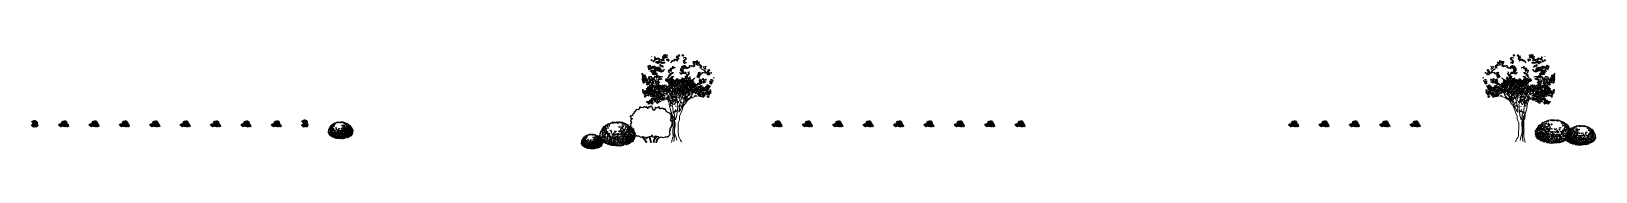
# Model space of a CAD drawing. Header units: metres. Extents: x -208167 to 103314, y -235023 to -104369.
# Drawn here: x -151686 to 23408, y -235023 to -224437 of the extents above; entities that cross this region are included whole.
import ezdxf

# ---------------------------------------------------------------- set-up
doc = ezdxf.new("R2010")
doc.units = ezdxf.units.M
doc.layers.add('FF', color=8, linetype='Continuous')
doc.layers.add('LH', color=94, linetype='Continuous')

# ---------------------------------------------------------------- blocks, each defined once
blk = doc.blocks.new('LIM24')
for centre, radius, start, end in [((-437.63, 466.23), 14.38, 63.42, 296.58), ((-431.2, 504.81), 14.38, 63.42, 296.58), ((-424.76, 530.54), 14.38, 63.42, 296.58), ((-405.45, 556.26), 14.38, 63.42, 296.58), ((-368.57, 509.2), 27.82, 86.44, 350.92), ((-379.71, 581.98), 14.38, 63.42, 296.58), ((-347.53, 588.41), 14.38, 63.42, 296.58), ((-318.58, 527.32), 24.49, 113.18, 293.25), ((-304.1, 575.54), 33.16, 75.93, 309.14), ((-321.79, 614.14), 14.38, 63.42, 296.58), ((-302.48, 472.66), 14.38, 63.42, 296.58), ((-273.77, 635.14), 28.77, 37.67, 183.41), ((-270.3, 620.57), 14.38, 63.42, 296.58), ((-251, 562.69), 14.38, 63.42, 296.58), ((-231.23, 653.15), 32.29, 10.72, 144.24), ((-212.38, 633.43), 14.38, 63.42, 296.58), ((-176.98, 495.18), 22.75, 171.92, 351.83), ((-144.18, 665.53), 48.27, 27.61, 168.64), ((-100.7, 681.8), 48.27, 27.61, 168.64), ((-55.65, 681.8), 48.27, 27.61, 168.64), ((10.79, 705.84), 24.14, 27.61, 168.64), ((37.44, 698.31), 19.44, 316.27, 201.13), ((55.84, 705.84), 24.14, 27.61, 168.64), ((90.1, 588.41), 14.38, 63.42, 296.58), ((95.66, 714.97), 20.29, 5.83, 155.26), ((143.38, 682.03), 43.35, 328.15, 158.76), ((136.01, 467.11), 27.59, 195.38, 64.19), ((141.59, 504.81), 14.38, 63.42, 296.58), ((157.66, 572.33), 24.49, 113.18, 293.25), ((174.02, 696.37), 23.9, 289.69, 137.74), ((183.41, 463.01), 27.67, 215.52, 54.43), ((201, 617.76), 26.2, 142.15, 21.6), ((219.49, 552.55), 39.54, 131.91, 298.12), ((224.15, 675.89), 23.9, 289.69, 137.74), ((234.9, 495.17), 27.67, 215.52, 54.43), ((263.87, 466.23), 14.38, 63.42, 296.58), ((252.02, 541.39), 30.16, 268.05, 66.87), ((275.25, 655.91), 23.9, 289.69, 137.74), ((280.77, 589.71), 23.9, 289.69, 137.74), ((319.05, 538.54), 31.93, 238.74, 73.3), ((354.64, 475.38), 39.54, 131.91, 298.12), ((341.5, 630.17), 23.9, 289.69, 137.74), ((345.91, 585.2), 23.9, 289.69, 137.74), ((351.23, 544.97), 31.93, 238.74, 73.3), ((378.31, 490.4), 23.9, 289.69, 137.74), ((384.53, 585.2), 23.9, 289.69, 137.74), ((387.17, 464.22), 30.16, 268.05, 66.87), ((421.54, 456.58), 27.67, 215.52, 54.43), ((442.45, 543.39), 33.16, 75.93, 309.14), ((457.45, 543.74), 23.9, 289.69, 137.74), ((461.76, 520.89), 23.9, 289.69, 137.74), ((489.79, 475.38), 39.54, 131.91, 298.12), ((451.17, 495.17), 35.38, 332.97, 91.08), ((487.5, 488.74), 23.9, 289.69, 137.74), ((493.94, 469.44), 23.9, 289.69, 137.74), ((-508.43, 318.32), 14.38, 63.42, 296.58), ((-492.35, 282.95), 24.49, 113.18, 293.25), ((-492.35, 282.95), 24.49, 113.18, 293.25), ((-481.82, 254.9), 27.59, 195.38, 64.19), ((-479.48, 308.67), 24.49, 113.18, 293.25), ((-479.48, 308.67), 24.49, 113.18, 293.25), ((-489.12, 389.06), 14.38, 63.42, 296.58), ((-489.12, 363.34), 14.38, 63.42, 296.58), ((-482.68, 408.35), 14.38, 63.42, 296.58), ((-469.81, 446.94), 14.38, 63.42, 296.58), ((-457.94, 208.65), 24.49, 113.18, 293.25), ((-430.34, 293.48), 27.59, 195.38, 64.19), ((-427.99, 173.63), 24.49, 113.18, 293.25), ((-421.56, 228.36), 24.49, 113.18, 293.25), ((-415.12, 385.84), 24.49, 113.18, 293.25), ((-398.35, 340.34), 39.54, 131.91, 298.12), ((-400.64, 434.07), 33.16, 75.93, 309.14), ((-408.68, 199.35), 27.67, 215.52, 54.43), ((-405.45, 350.48), 14.38, 63.42, 296.58), ((-397, 160.64), 27.67, 215.52, 54.43), ((-382.93, 289.38), 27.67, 215.52, 54.43), ((-359.73, 147.42), 39.54, 131.91, 298.12), ((-365.98, 171.3), 27.59, 195.38, 64.19), ((-357.19, 237.94), 27.67, 215.52, 54.43), ((-360.4, 440.51), 14.38, 63.42, 296.58), ((-336.28, 337.61), 33.16, 75.93, 309.14), ((-334.66, 376.2), 14.38, 63.42, 296.58), ((-328.22, 421.21), 14.38, 63.42, 296.58), ((-301.81, 153.85), 39.54, 131.91, 298.12), ((-314.49, 113.42), 27.59, 195.38, 64.19), ((-291.49, 170.61), 27.59, 195.38, 64.19), ((-284.8, 408.34), 33.16, 75.93, 309.14), ((-292.35, 249.15), 31.93, 238.74, 73.3), ((-246.29, 164.86), 91.02, 231.88, 291.87), ((-276.74, 266.88), 14.38, 63.42, 296.58), ((-266.61, 332.75), 31.93, 238.74, 73.3), ((-237.45, 340.34), 39.54, 131.91, 298.12), ((-257.43, 408.35), 14.38, 63.42, 296.58), ((-246.27, 79.01), 27.67, 215.52, 54.43), ((-241.14, 71.62), 14.38, 63.42, 296.58), ((-249.97, 142.68), 30.16, 268.05, 66.87), ((-224.13, 380.53), 26.2, 142.15, 21.6), ((-215.6, 237.94), 27.67, 215.52, 54.43), ((-215.6, 141.48), 27.67, 215.52, 54.43), ((-212.38, 292.6), 14.38, 63.42, 296.58), ((-205.94, 356.91), 14.38, 63.42, 296.58), ((-190.02, 61.99), 25.86, 143.52, 20.23), ((-185.78, 87.7), 27.59, 195.38, 64.19), ((-178.74, 173.33), 28.96, 326.99, 159.92), ((-198.48, 277.73), 30.16, 268.05, 66.87), ((-164.12, 192.92), 24.49, 113.18, 293.25), ((-146.64, 51.45), 26.2, 142.15, 21.6), ((-144.82, 115.75), 24.49, 113.18, 293.25), ((-150.76, 249.15), 31.93, 238.74, 73.3), ((-148.02, 427.65), 14.38, 63.42, 296.58), ((-134.29, 81.27), 27.59, 195.38, 64.19), ((-118.17, 150.94), 33.16, 112.84, 346), ((-102.3, 269.6), 39.54, 131.91, 298.12), ((-107, 57.88), 28.34, 186.52, 34.57), ((-106.2, 353.69), 24.49, 113.18, 293.25), ((-86.1, 371.34), 26.2, 142.15, 21.6), ((-86.89, 122.18), 27.67, 215.52, 54.43), ((-86.89, 83.6), 27.67, 215.52, 54.43), ((-82.42, 235.25), 26.2, 142.15, 21.6), ((-77.23, 170.42), 14.38, 63.42, 296.58), ((-70.79, 395.49), 14.38, 63.42, 296.58), ((-70.79, 279.74), 14.38, 63.42, 296.58), ((-56.54, 45.02), 26.2, 142.15, 21.6), ((-37.76, 177.73), 27.59, 195.38, 64.19), ((-36.41, 365.82), 26.2, 142.15, 21.6), ((-50.83, 244.37), 29.8, 256.23, 103.77), ((-35.4, 115.75), 27.67, 215.52, 54.43), ((-27.21, 454.09), 26.2, 142.15, 21.6), ((-28.97, 282.95), 27.67, 215.52, 54.43), ((1.75, 86.24), 27.5, 178.8, 29.25), ((1.46, 186.19), 28.96, 326.99, 159.92), ((0.86, 42.69), 27.59, 195.38, 64.19), ((22.52, 315.11), 27.67, 215.52, 54.43), ((39.94, 79.54), 50.47, 228.4, 353.65), ((35.37, 367.66), 26.2, 142.15, 21.6), ((17.36, 254.23), 29.8, 256.23, 103.77), ((29.44, 126.97), 31.93, 238.74, 73.3), ((48.26, 38.58), 27.67, 215.52, 54.43), ((57.33, 157.46), 28.96, 326.99, 159.92), ((59.38, 346.96), 28.96, 326.99, 159.92), ((37.59, 165.39), 30.16, 268.05, 66.87), ((61.13, 212.21), 27.67, 215.52, 54.43), ((65.22, 248.47), 27.59, 195.38, 64.19), ((90.96, 293.48), 27.59, 195.38, 64.19), ((86.88, 90.03), 27.67, 215.52, 54.43), ((83.66, 453.37), 14.38, 63.42, 296.58), ((103.39, 34.08), 24.49, 113.18, 293.25), ((96.54, 131.83), 14.38, 63.42, 296.58), ((104, 129.82), 30.16, 268.05, 66.87), ((125.49, 45.02), 27.67, 215.52, 54.43), ((125.5, 392.28), 27.67, 215.52, 35.52), ((116.87, 219.85), 30.16, 268.05, 66.87), ((138.36, 128.62), 27.67, 215.52, 54.43), ((149.48, 276.22), 28.96, 326.99, 159.92), ((151.24, 212.21), 27.67, 215.52, 54.43), ((142.61, 91.23), 30.16, 268.05, 66.87), ((164.81, 420.34), 20.63, 41.76, 215.52), ((145.86, 44.24), 30.16, 268.05, 66.87), ((155.48, 329.17), 30.16, 268.05, 66.87), ((155.48, 168.4), 30.16, 268.05, 66.87), ((183.41, 392.27), 24.49, 113.18, 293.25), ((177.46, 255.59), 31.93, 238.74, 73.3), ((188.39, 79.81), 27.5, 178.8, 29.25), ((196.28, 167.19), 24.49, 113.18, 293.25), ((203.51, 454.89), 31.25, 221.76, 299.33), ((214.13, 54.09), 27.5, 178.8, 29.25), ((203.21, 139.83), 31.93, 238.74, 73.3), ((215.58, 212.89), 27.5, 178.8, 29.25), ((226.71, 353.39), 28.96, 326.99, 159.92), ((216.08, 120.54), 31.93, 238.74, 73.3), ((218.19, 289.95), 23.9, 289.69, 137.74), ((228.46, 263.66), 24.49, 113.18, 293.25), ((247.76, 340.82), 24.49, 113.18, 293.25), ((241.82, 94.82), 31.93, 238.74, 73.3), ((268.53, 141.77), 27.59, 195.38, 64.19), ((257.43, 440.51), 14.38, 63.42, 296.58), ((264.2, 262.37), 23.9, 289.69, 137.74), ((273.51, 231.51), 27.67, 215.52, 54.43), ((273.51, 90.03), 27.67, 215.52, 54.43), ((286.38, 186.49), 24.49, 113.18, 293.25), ((276.74, 389.06), 14.38, 63.42, 296.58), ((309.59, 321.05), 39.54, 131.91, 298.12), ((296.05, 369.77), 14.38, 63.42, 296.58), ((305.69, 192.92), 27.67, 215.52, 54.43), ((309.78, 332.07), 27.59, 195.38, 64.19), ((302.48, 414.78), 14.38, 63.42, 296.58), ((290.63, 271.29), 30.16, 268.05, 66.87), ((290.63, 129.82), 30.16, 268.05, 66.87), ((312.13, 77.17), 27.67, 215.52, 54.43), ((325, 270.09), 27.67, 215.52, 54.43), ((325, 128.62), 27.67, 215.52, 54.43), ((321.79, 427.65), 14.38, 63.42, 296.58), ((341.95, 190.59), 27.59, 195.38, 64.19), ((322.81, 232.71), 30.16, 268.05, 66.87), ((354.83, 126.28), 27.59, 195.38, 64.19), ((362.15, 99.1), 27.5, 178.8, 29.25), ((361.26, 370.65), 27.59, 195.38, 64.19), ((342.12, 303.45), 30.16, 268.05, 66.87), ((361.75, 440.75), 23.9, 289.69, 137.74), ((393.25, 417.51), 39.54, 131.91, 298.12), ((382.92, 250.8), 27.67, 215.52, 54.43), ((387.01, 293.48), 27.59, 195.38, 64.19), ((393.44, 222.75), 27.59, 195.38, 64.19), ((380.74, 155.54), 30.16, 268.05, 66.87), ((402.23, 115.75), 27.67, 215.52, 54.43), ((408.67, 366.55), 27.67, 215.52, 54.43), ((422.02, 236.29), 31.93, 238.74, 73.3), ((431.2, 348.19), 35.57, 237.12, 25.21), ((434.41, 289.38), 27.67, 215.52, 54.43), ((419.35, 155.54), 30.16, 268.05, 66.87), ((425.79, 406.34), 30.16, 268.05, 66.87), ((425.79, 206.99), 30.16, 268.05, 66.87), ((453.72, 154.34), 27.67, 215.52, 54.43), ((451.53, 329.17), 30.16, 268.05, 66.87), ((451.53, 206.99), 30.16, 268.05, 66.87), ((457.96, 264.86), 30.16, 268.05, 66.87), ((489.27, 419.2), 38.72, 289.18, 146.61), ((481.07, 405.14), 23.9, 289.69, 137.74), ((485.9, 199.35), 27.67, 215.52, 54.43), ((495.92, 347.49), 25.55, 219.64, 60.7), ((503.74, 234.15), 27.5, 178.8, 29.25), ((492.82, 171.99), 31.93, 238.74, 73.3), ((483.71, 303.45), 30.16, 268.05, 66.87), ((522.75, 231.21), 28.96, 326.99, 159.92), ((529.48, 304.89), 27.5, 178.8, 29.25), ((529.48, 227.72), 27.5, 178.8, 29.25), ((519.68, 450.15), 23.9, 289.69, 137.74), ((524.99, 409.92), 31.93, 238.74, 73.3), ((531.43, 352.05), 31.93, 238.74, 73.3), ((531.43, 274.88), 31.93, 238.74, 73.3), ((551.86, 392.28), 23.9, 289.69, 137.74), ((553.15, 363.51), 23.9, 289.69, 137.74), ((554.99, 299.15), 23.9, 289.69, 137.74)]:
    blk.add_arc(centre, radius, start, end)
blk = doc.blocks.new('A$C6F3D4511')
at = {"layer": 'LH', "lineweight": 0}
for p, q in [((310.86, 2979.69), (301.75, 2973.62)), ((383.72, 2944.78), (404.97, 2902.28)), ((423.19, 2911.39), (412.56, 2944.78)), ((655.43, 2915.94), (634.18, 2955.41)), ((650.88, 2964.51), (702.49, 2956.92)), ((667.57, 3013.09), (666.06, 3014.61)), ((675.16, 2996.39), (667.57, 3013.09)), ((676.68, 3016.12), (673.65, 3016.12)), ((696.42, 2918.98), (702.49, 2931.12)), ((713.11, 3032.82), (710.08, 3032.82)), ((713.11, 2991.84), (717.67, 2991.84)), ((760.17, 2975.14), (757.13, 2978.18)), ((757.13, 2938.71), (801.15, 2958.44)), ((769.28, 2978.18), (778.38, 2984.25)), ((1109.29, 2909.87), (1066.79, 2947.82)), ((1091.08, 2950.85), (1083.49, 2947.82)), ((1083.49, 2947.82), (1097.15, 2940.23)), ((1086.52, 2994.87), (1153.31, 2979.69)), ((1094.11, 2963), (1086.52, 2994.87)), ((1097.15, 2984.25), (1104.74, 2997.91)), ((1133.58, 2952.37), (1097.15, 2984.25)), ((1138.13, 3026.75), (1129.02, 2988.8)), ((1160.9, 3031.3), (1138.13, 3026.75)), ((1151.79, 3011.57), (1156.35, 2991.84)), ((1156.35, 3005.5), (1156.35, 3020.68)), ((1180.63, 2991.84), (1160.9, 3031.3)), ((1303.59, 3014.61), (1285.37, 3032.82)), ((1288.41, 2987.28), (1303.59, 3014.61)), ((1311.18, 2935.67), (1291.44, 2908.35)), ((1368.86, 2934.16), (1311.18, 2935.67)), ((184.87, 2606.28), (187.91, 2610.84)), ((186.39, 2619.94), (187.91, 2626.02)), ((192.46, 2644.23), (189.43, 2636.64)), ((233.45, 2618.43), (192.46, 2644.23)), ((197.02, 2566.82), (241.04, 2562.26)), ((210.68, 2622.98), (215.23, 2621.46)), ((231.93, 2527.35), (210.68, 2506.1)), ((278.99, 2446.9), (251.66, 2466.63)), ((263.81, 2575.92), (269.88, 2566.82)), ((294.16, 2471.19), (282.02, 2500.03)), ((306.31, 2498.51), (323.01, 2489.4)), ((329.08, 2635.12), (310.86, 2601.73)), ((357.92, 2481.81), (323.01, 2466.63)), ((323.01, 2466.63), (350.33, 2446.9)), ((347.29, 2627.53), (329.08, 2635.12)), ((350.33, 2446.9), (329.08, 2428.69)), ((401.94, 2516.72), (332.11, 2607.8)), ((363.99, 2600.21), (362.47, 2597.18)), ((373.1, 2615.39), (363.99, 2600.21)), ((394.35, 2870.4), (383.72, 2841.56)), ((383.72, 2841.56), (397.38, 2841.56)), ((386.76, 2820.31), (383.72, 2817.27)), ((383.72, 2817.27), (386.76, 2820.31)), ((385.24, 2592.62), (397.38, 2566.82)), ((394.35, 2465.12), (388.28, 2475.74)), ((392.83, 2815.76), (394.35, 2817.27)), ((397.38, 2630.57), (392.83, 2650.3)), ((395.87, 2815.76), (397.38, 2820.31)), ((397.38, 2820.31), (409.53, 2823.35)), ((400.42, 2456.01), (397.38, 2460.56)), ((418.63, 2557.71), (403.46, 2545.57)), ((403.46, 2545.57), (426.22, 2503.06)), ((406.49, 2594.14), (418.63, 2557.71)), ((423.19, 2440.83), (444.44, 2452.97)), ((423.19, 2434.76), (423.19, 2440.83)), ((444.44, 2507.62), (436.85, 2533.42)), ((476.32, 2598.69), (452.03, 2594.14)), ((465.69, 2905.31), (461.14, 2899.24)), ((461.14, 2501.55), (462.65, 2504.58)), ((462.65, 2504.58), (482.39, 2472.7)), ((465.69, 2900.76), (465.69, 2905.31)), ((465.69, 2905.31), (465.69, 2900.76)), ((471.76, 2911.39), (473.28, 2912.9)), ((477.83, 2554.67), (506.67, 2541.01)), ((523.37, 2871.92), (479.35, 2887.1)), ((482.39, 2748.97), (491.5, 2742.9)), ((494.53, 2566.82), (488.46, 2559.23)), ((506.67, 2541.01), (508.19, 2559.23)), ((550.69, 2487.88), (514.26, 2528.87)), ((515.78, 2824.86), (520.34, 2809.69)), ((515.78, 2469.67), (521.85, 2477.26)), ((520.34, 2911.39), (534, 2879.51)), ((521.85, 2477.26), (530.96, 2449.94)), ((523.37, 2789.95), (544.62, 2794.51)), ((561.32, 2761.11), (523.37, 2789.95)), ((570.43, 2808.17), (530.96, 2809.69)), ((530.96, 2809.69), (540.07, 2800.58)), ((530.96, 2449.94), (561.32, 2478.78)), ((574.98, 2583.51), (540.07, 2578.96)), ((543.1, 2741.38), (600.79, 2748.97)), ((544.62, 2794.51), (549.18, 2789.95)), ((546.14, 2685.21), (552.21, 2676.11)), ((549.18, 2789.95), (570.43, 2808.17)), ((570.43, 2513.69), (550.69, 2487.88)), ((579.53, 2865.85), (555.25, 2818.79)), ((565.87, 2648.78), (561.32, 2636.64)), ((561.32, 2478.78), (565.87, 2445.38)), ((562.84, 2833.97), (562.84, 2838.53)), ((565.87, 2542.53), (574.98, 2583.51)), ((596.23, 2539.49), (565.87, 2542.53)), ((579.53, 2645.75), (597.75, 2683.7)), ((631.14, 2660.93), (579.53, 2645.75)), ((581.05, 2506.1), (596.23, 2539.49)), ((617.48, 2498.51), (581.05, 2506.1)), ((590.16, 2462.08), (617.48, 2498.51)), ((628.11, 2454.49), (590.16, 2462.08)), ((596.23, 2777.81), (608.38, 2841.56)), ((608.38, 2841.56), (632.66, 2830.94)), ((609.89, 2638.16), (631.14, 2613.87)), ((629.63, 2445.38), (669.09, 2452.97)), ((676.68, 2603.25), (631.14, 2660.93)), ((699.45, 2858.26), (632.66, 2864.33)), ((640.25, 2771.74), (690.34, 2777.81)), ((663.02, 2480.29), (649.36, 2472.7)), ((688.83, 2742.9), (691.86, 2742.9)), ((705.52, 2742.9), (700.97, 2744.41)), ((700.97, 2742.9), (705.52, 2742.9)), ((700.97, 2521.28), (702.49, 2519.76)), ((702.49, 2519.76), (704.01, 2519.76)), ((716.15, 2742.9), (710.08, 2742.9)), ((773.83, 2823.35), (761.69, 2877.99)), ((851.24, 2884.06), (810.26, 2853.7)), ((845.17, 2448.42), (814.81, 2463.6)), ((823.92, 2812.72), (820.89, 2805.13)), ((820.89, 2805.13), (823.92, 2802.1)), ((858.83, 2440.83), (852.76, 2443.86)), ((890.71, 2487.88), (878.57, 2521.28)), ((892.23, 2525.83), (907.41, 2486.37)), ((955.98, 2547.08), (955.98, 2544.05)), ((969.64, 2554.67), (962.05, 2547.08)), ((974.2, 2624.5), (990.89, 2592.62)), ((990.89, 2592.62), (1030.36, 2606.28)), ((1030.36, 2606.28), (1036.43, 2569.85)), ((1109.29, 2806.65), (1039.47, 2870.4)), ((1069.83, 2850.67), (1091.08, 2830.94)), ((1094.11, 2915.94), (1109.29, 2909.87)), ((1104.74, 2890.14), (1109.29, 2893.17)), ((1210.99, 2493.96), (1217.06, 2475.74)), ((1259.57, 2541.01), (1221.62, 2560.74)), ((1233.76, 2604.76), (1245.91, 2578.96)), ((1282.34, 2471.19), (1253.5, 2493.96)), ((1253.5, 2462.08), (1282.34, 2471.19)), ((1258.05, 2515.21), (1268.67, 2515.21)), ((1264.12, 2600.21), (1288.41, 2556.19)), ((1288.41, 2556.19), (1270.19, 2551.64)), ((1270.19, 2551.64), (1288.41, 2533.42)), ((1305.1, 2475.74), (1271.71, 2446.9)), ((1273.23, 2492.44), (1305.1, 2475.74)), ((1274.75, 2389.22), (1273.23, 2440.83)), ((1286.89, 2824.86), (1311.18, 2796.02)), ((1311.18, 2796.02), (1288.41, 2770.22)), ((1291.44, 2911.39), (1292.96, 2909.87)), ((1291.44, 2656.37), (1294.48, 2654.86)), ((1292.96, 2909.87), (1292.96, 2912.9)), ((1292.96, 2912.9), (1296, 2912.9)), ((1308.14, 2547.08), (1292.96, 2557.71)), ((1333.95, 2791.47), (1308.14, 2815.76)), ((1321.8, 2771.74), (1309.66, 2765.67)), ((1315.73, 2736.82), (1314.21, 2718.61)), ((1356.71, 2765.67), (1315.73, 2736.82)), ((1336.98, 2629.05), (1330.91, 2651.82)), ((1365.82, 2855.22), (1343.05, 2864.33)), ((1347.61, 2844.6), (1365.82, 2855.22)), ((1347.61, 2770.22), (1356.71, 2765.67)), ((1347.61, 2594.14), (1355.2, 2621.46)), ((1367.34, 2542.53), (1370.38, 2542.53)), ((1370.38, 2542.53), (1367.34, 2542.53)), ((1381, 2882.55), (1391.63, 2887.1)), ((1425.02, 2556.19), (1409.84, 2568.33)), ((1476.63, 2582), (1434.13, 2583.51)), ((1452.34, 2595.66), (1484.22, 2635.12)), ((1461.45, 2425.65), (1469.04, 2433.24)), ((1505.47, 2607.8), (1470.56, 2606.28)), ((1470.56, 2606.28), (1476.63, 2582)), ((1479.67, 2443.86), (1473.59, 2437.79)), ((1537.35, 2642.71), (1563.15, 2665.48)), ((1543.42, 2630.57), (1537.35, 2642.71)), ((1570.74, 2651.82), (1543.42, 2630.57)), ((1563.15, 2665.48), (1648.16, 2647.27)), ((1605.65, 2616.91), (1570.74, 2651.82)), ((1587.44, 2765.67), (1595.03, 2800.58)), ((1596.55, 2732.27), (1623.87, 2732.27)), ((1617.8, 2786.92), (1652.71, 2791.47)), ((1652.71, 2744.41), (1617.8, 2786.92)), ((1667.89, 2706.47), (1632.98, 2718.61)), ((1649.67, 2776.29), (1677, 2788.43)), ((1652.71, 2791.47), (1655.75, 2808.17)), ((1652.71, 2662.45), (1652.71, 2632.09)), ((1655.75, 2808.17), (1673.96, 2802.1)), ((1716.46, 2688.25), (1701.28, 2704.95)), ((1724.05, 2712.54), (1786.29, 2717.09)), ((1725.57, 2809.69), (1731.64, 2758.08)), ((1798.43, 2692.8), (1825.75, 2685.21)), ((1809.06, 2600.21), (1799.95, 2571.37)), ((1839.42, 2586.55), (1822.72, 2594.14)), ((1825.75, 2685.21), (1824.24, 2680.66)), ((1859.15, 2527.35), (1918.35, 2524.31)), ((1924.42, 2569.85), (1921.38, 2597.18)), ((1968.44, 2457.53), (1950.22, 2460.56)), ((1976.03, 2630.57), (1966.92, 2612.35)), ((1966.92, 2434.76), (1974.51, 2416.54)), ((1968.44, 2622.98), (1992.73, 2633.61)), ((1972.99, 2440.83), (1974.51, 2448.42)), ((1976.03, 2454.49), (1982.1, 2452.97)), ((1997.28, 2636.64), (1982.1, 2616.91)), ((1992.73, 2633.61), (1997.28, 2636.64)), ((2039.78, 2434.76), (2035.23, 2425.65)), ((2039.78, 2469.67), (2054.96, 2437.79)), ((2047.37, 2424.13), (2039.78, 2436.27)), ((2039.78, 2436.27), (2039.78, 2434.76)), ((2080.77, 2513.69), (2056.48, 2510.65)), ((2067.1, 2477.26), (2082.28, 2469.67)), ((2095.95, 2478.78), (2086.84, 2477.26)), ((16.38, 2339.13), (4.24, 2339.13)), ((5.76, 2272.34), (34.6, 2299.66)), ((16.38, 2248.05), (5.76, 2272.34)), ((34.6, 2299.66), (8.79, 2316.36)), ((28.53, 2384.67), (39.15, 2342.16)), ((34.6, 2245.02), (28.53, 2229.84)), ((37.63, 2245.02), (34.6, 2245.02)), ((49.78, 2235.91), (42.19, 2241.98)), ((46.74, 2311.8), (57.37, 2307.25)), ((48.26, 2093.22), (69.51, 2076.53)), ((52.81, 2296.63), (80.14, 2310.29)), ((67.99, 2246.53), (69.51, 2249.57)), ((89.24, 2191.89), (67.99, 2176.71)), ((96.83, 2137.24), (116.57, 2122.06)), ((116.57, 2122.06), (102.91, 2079.56)), ((145.41, 2205.55), (157.55, 2202.51)), ((153, 2138.76), (197.02, 2175.19)), ((231.93, 2059.83), (166.66, 2082.6)), ((166.66, 2012.77), (198.53, 2035.54)), ((198.53, 2035.54), (174.25, 2037.06)), ((222.82, 2078.04), (231.93, 2059.83)), ((225.86, 2188.85), (236.48, 2182.78)), ((247.11, 1918.66), (227.38, 1959.65)), ((236.48, 2263.23), (275.95, 2270.82)), ((242.55, 2181.26), (242.55, 2178.23)), ((242.55, 2178.23), (245.59, 2176.71)), ((247.11, 1961.16), (266.84, 1968.75)), ((260.77, 2155.46), (301.75, 2178.23)), ((312.38, 2210.1), (262.29, 2196.44)), ((313.9, 1985.45), (268.36, 1942.95)), ((298.72, 2190.37), (285.06, 2181.26)), ((310.86, 2427.17), (297.2, 2404.4)), ((301.75, 2178.23), (298.72, 2190.37)), ((318.45, 2052.24), (341.22, 2052.24)), ((338.18, 2216.18), (335.15, 2219.21)), ((341.22, 2052.24), (336.67, 2059.83)), ((357.92, 2170.64), (339.7, 2211.62)), ((342.74, 2100.81), (371.58, 2111.44)), ((371.58, 2078.04), (342.74, 2100.81)), ((348.81, 1945.98), (367.02, 1911.07)), ((351.85, 2158.49), (389.79, 2149.39)), ((359.44, 2425.65), (385.24, 2425.65)), ((385.24, 2425.65), (394.35, 2408.95)), ((398.9, 2126.62), (420.15, 2109.92)), ((455.06, 2282.96), (401.94, 2279.93)), ((403.46, 2339.13), (404.97, 2352.79)), ((420.15, 2109.92), (414.08, 2096.26)), ((414.08, 2096.26), (427.74, 2085.63)), ((427.74, 2085.63), (415.6, 2062.86)), ((418.63, 2270.82), (445.96, 2260.19)), ((436.85, 2103.85), (420.15, 2134.21)), ((445.96, 2272.34), (427.74, 2270.82)), ((455.06, 2106.88), (436.85, 2103.85)), ((444.44, 2087.15), (438.37, 2068.94)), ((503.64, 2128.14), (444.44, 2087.15)), ((448.99, 2330.02), (453.55, 2346.72)), ((453.55, 2346.72), (486.94, 2355.82)), ((453.55, 2328.5), (455.06, 2282.96)), ((494.53, 2314.84), (453.55, 2328.5)), ((458.1, 2219.21), (456.58, 2214.66)), ((461.14, 2071.97), (462.65, 2070.45)), ((462.65, 2070.45), (470.24, 2073.49)), ((470.24, 2257.16), (470.24, 2267.78)), ((480.87, 2241.98), (497.57, 2243.5)), ((493.01, 1955.09), (505.16, 1973.31)), ((526.41, 2043.13), (496.05, 2006.7)), ((509.71, 1947.5), (502.12, 1941.43)), ((508.19, 1977.86), (503.64, 1979.38)), ((512.75, 2155.46), (508.19, 2152.42)), ((509.71, 1939.91), (509.71, 1947.5)), ((514.26, 2179.74), (521.85, 2193.41)), ((514.26, 2049.2), (526.41, 2043.13)), ((544.62, 2197.96), (553.73, 2194.92)), ((544.62, 2082.6), (556.77, 2070.45)), ((553.73, 2194.92), (547.66, 2220.73)), ((600.79, 2279.93), (561.32, 2289.04)), ((585.61, 2191.89), (565.87, 2235.91)), ((567.39, 2161.53), (631.14, 2188.85)), ((576.5, 1965.72), (578.02, 1945.98)), ((582.57, 2266.27), (656.95, 2267.78)), ((600.79, 2208.59), (585.61, 2191.89)), ((603.82, 1961.16), (619, 1953.57)), ((637.22, 1982.41), (652.4, 1979.38)), ((669.09, 1976.34), (676.68, 1979.38)), ((684.27, 1970.27), (682.75, 1982.41)), ((687.31, 1939.91), (684.27, 1965.72)), ((699.45, 1988.49), (691.86, 1985.45)), ((700.97, 1947.5), (699.45, 1932.32)), ((764.72, 1980.9), (717.67, 1976.34)), ((738.92, 2184.3), (734.36, 2131.17)), ((734.36, 2131.17), (816.33, 2082.6)), ((760.17, 2170.64), (792.04, 2184.3)), ((779.9, 2123.58), (813.3, 2153.94)), ((852.76, 2166.08), (781.42, 2112.96)), ((805.71, 2240.46), (802.67, 2234.39)), ((813.3, 2153.94), (805.71, 2161.53)), ((810.26, 2096.26), (837.58, 2109.92)), ((829.99, 2181.26), (852.76, 2166.08)), ((831.51, 2419.58), (860.35, 2425.65)), ((869.46, 2408.95), (831.51, 2419.58)), ((833.03, 2286), (864.91, 2284.48)), ((842.14, 2254.12), (833.03, 2286)), ((833.03, 2079.56), (836.06, 2052.24)), ((833.03, 2041.61), (866.42, 2027.95)), ((870.98, 2333.06), (854.28, 2339.13)), ((855.8, 2320.91), (910.44, 2325.47)), ((864.91, 2284.48), (855.8, 2320.91)), ((858.83, 2190.37), (860.35, 2187.33)), ((860.35, 2425.65), (869.46, 2408.95)), ((860.35, 2187.33), (887.67, 2194.92)), ((892.23, 2114.47), (860.35, 2132.69)), ((864.91, 1970.27), (884.64, 1958.13)), ((866.42, 1970.27), (864.91, 1970.27)), ((883.12, 1974.82), (866.42, 1970.27)), ((869.46, 2369.49), (870.98, 2333.06)), ((870.98, 2100.81), (892.23, 2114.47)), ((899.82, 2058.31), (886.16, 2096.26)), ((886.16, 2046.17), (887.67, 2064.38)), ((904.37, 2249.57), (892.23, 2225.28)), ((908.93, 2211.62), (902.85, 2213.14)), ((915, 2106.88), (905.89, 2120.55)), ((931.69, 2405.92), (908.93, 2378.59)), ((918.03, 2106.88), (915, 2106.88)), ((916.52, 2220.73), (925.62, 2220.73)), ((918.03, 2053.76), (918.03, 2049.2)), ((918.03, 2038.58), (918.03, 2017.33)), ((924.1, 2225.28), (969.64, 2257.16)), ((925.62, 2220.73), (924.1, 2225.28)), ((936.25, 2217.69), (930.18, 2219.21)), ((930.18, 2187.33), (936.25, 2217.69)), ((936.25, 2070.45), (957.5, 2056.79)), ((962.05, 2008.22), (942.32, 1990)), ((943.84, 2399.84), (962.05, 2398.33)), ((949.91, 2266.27), (995.45, 2278.41)), ((969.64, 2257.16), (949.91, 2266.27)), ((975.71, 2199.48), (957.5, 2194.92)), ((957.5, 2056.79), (966.61, 2073.49)), ((960.53, 2034.02), (983.3, 2012.77)), ((965.09, 1970.27), (962.05, 2008.22)), ((969.64, 1968.75), (965.09, 1970.27)), ((981.79, 2078.04), (983.3, 2076.53)), ((983.3, 2076.53), (981.79, 2078.04)), ((995.45, 1955.09), (981.79, 1996.08)), ((983.3, 2076.53), (1024.29, 2059.83)), ((983.3, 2012.77), (984.82, 2015.81)), ((987.86, 2276.89), (986.34, 2279.93)), ((987.86, 2029.47), (986.34, 2020.36)), ((986.34, 2020.36), (990.89, 2023.4)), ((1024.29, 2059.83), (1000, 2032.51)), ((1016.7, 1945.98), (1019.73, 1939.91)), ((1024.29, 1985.45), (1047.06, 1924.73)), ((1042.5, 2006.7), (1039.47, 2062.86)), ((1063.75, 1999.11), (1042.5, 2006.7)), ((1074.38, 2137.24), (1056.16, 2115.99)), ((1060.72, 2021.88), (1081.97, 2017.33)), ((1072.86, 2017.33), (1063.75, 1999.11)), ((1127.51, 2202.51), (1071.34, 2193.41)), ((1091.08, 1982.41), (1071.34, 1968.75)), ((1097.15, 2184.3), (1109.29, 2149.39)), ((1097.15, 2094.74), (1124.47, 2112.96)), ((1100.18, 1985.45), (1097.15, 1983.93)), ((1097.15, 1983.93), (1100.18, 1983.93)), ((1100.18, 1983.93), (1100.18, 1974.82)), ((1118.4, 1955.09), (1103.22, 1864.02)), ((1109.29, 2149.39), (1109.29, 2146.35)), ((1109.29, 2067.42), (1115.36, 2076.53)), ((1115.36, 2169.12), (1127.51, 2202.51)), ((1129.02, 2150.9), (1115.36, 2169.12)), ((1127.51, 1970.27), (1121.44, 1962.68)), ((1124.47, 2041.61), (1133.58, 2046.17)), ((1132.06, 2023.4), (1124.47, 2041.61)), ((1124.47, 1950.54), (1133.58, 1947.5)), ((1133.58, 1947.5), (1127.51, 1970.27)), ((1130.54, 1990), (1129.02, 2005.18)), ((1132.06, 1993.04), (1130.54, 1990)), ((1136.61, 2079.56), (1170.01, 2037.06)), ((1142.69, 1965.72), (1144.2, 1990)), ((1156.35, 2021.88), (1156.35, 2027.95)), ((1185.19, 2419.58), (1170.01, 2421.1)), ((1179.12, 2030.99), (1203.4, 2000.63)), ((1180.63, 1999.11), (1179.12, 1974.82)), ((1223.14, 2123.58), (1220.1, 2132.69)), ((1227.69, 2017.33), (1224.65, 2006.7)), ((1233.76, 2035.54), (1229.21, 2023.4)), ((1250.46, 1962.68), (1233.76, 1952.06)), ((1233.76, 1952.06), (1245.91, 1945.98)), ((1238.32, 2150.9), (1244.39, 2150.9)), ((1245.91, 2156.98), (1244.39, 2166.08)), ((1244.39, 2150.9), (1244.39, 2143.31)), ((1245.91, 2179.74), (1247.42, 2237.43)), ((1271.71, 2081.08), (1245.91, 2005.18)), ((1245.91, 1945.98), (1250.46, 1953.57)), ((1253.5, 1958.13), (1250.46, 1962.68)), ((1255.01, 2067.42), (1268.67, 2087.15)), ((1274.75, 2111.44), (1261.08, 2140.28)), ((1264.12, 1999.11), (1271.71, 2026.43)), ((1267.16, 1997.59), (1264.12, 1999.11)), ((1265.64, 2217.69), (1302.07, 2211.62)), ((1267.16, 2029.47), (1276.26, 2056.79)), ((1302.07, 2184.3), (1274.75, 2111.44)), ((1289.93, 1949.02), (1283.85, 1950.54)), ((1291.44, 2401.36), (1296, 2384.67)), ((1320.28, 2078.04), (1294.48, 2115.99)), ((1340.02, 2161.53), (1306.62, 2123.58)), ((1306.62, 2035.54), (1340.02, 2073.49)), ((1308.14, 2386.18), (1340.02, 2377.08)), ((1323.32, 1982.41), (1308.14, 1841.25)), ((1312.69, 2199.48), (1359.75, 2245.02)), ((1364.3, 2240.46), (1315.73, 2164.57)), ((1315.73, 2164.57), (1340.02, 2161.53)), ((1338.5, 2279.93), (1332.43, 2282.96)), ((1340.02, 2073.49), (1365.82, 2078.04)), ((1344.57, 2099.29), (1347.61, 2100.81)), ((1362.79, 2424.13), (1346.09, 2428.69)), ((1368.86, 2267.78), (1347.61, 2286)), ((1347.61, 2100.81), (1349.12, 2099.29)), ((1347.61, 1883.75), (1352.16, 1979.38)), ((1356.71, 2210.1), (1390.11, 2241.98)), ((1399.22, 2173.67), (1356.71, 2210.1)), ((1362.79, 2111.44), (1361.27, 2106.88)), ((1374.93, 2399.84), (1367.34, 2384.67)), ((1367.34, 2384.67), (1370.38, 2381.63)), ((1367.34, 1911.07), (1412.88, 1961.16)), ((1438.68, 1955.09), (1370.38, 1829.1)), ((1376.45, 2418.06), (1371.89, 2404.4)), ((1373.41, 2201), (1374.93, 2197.96)), ((1373.41, 2166.08), (1408.32, 2138.76)), ((1374.93, 1993.04), (1373.41, 1967.23)), ((1381, 2094.74), (1382.52, 2126.62)), ((1406.81, 2030.99), (1382.52, 1949.02)), ((1387.07, 2354.31), (1403.77, 2346.72)), ((1397.7, 2308.77), (1396.18, 2295.11)), ((1400.73, 2175.19), (1399.22, 2173.67)), ((1453.86, 2056.79), (1406.81, 2030.99)), ((1421.99, 2316.36), (1409.84, 2343.68)), ((1423.5, 1955.09), (1412.88, 1936.88)), ((1466, 2355.82), (1414.4, 2281.45)), ((1418.95, 2061.35), (1415.91, 2047.69)), ((1428.06, 2193.41), (1423.5, 2216.18)), ((1453.86, 2401.36), (1432.61, 2425.65)), ((1467.52, 2364.93), (1441.72, 2383.15)), ((1447.79, 2053.76), (1444.75, 2055.27)), ((1449.31, 2027.95), (1475.11, 2088.67)), ((1453.86, 2214.66), (1450.83, 2204.03)), ((1450.83, 2190.37), (1450.83, 2199.48)), ((1450.83, 2199.48), (1456.9, 2196.44)), ((1458.42, 2428.69), (1461.45, 2425.65)), ((1476.63, 2109.92), (1459.93, 2100.81)), ((1491.81, 2005.18), (1461.45, 1973.31)), ((1506.99, 2166.08), (1464.49, 2152.42)), ((1464.49, 2152.42), (1476.63, 2109.92)), ((1466, 2355.82), (1467.52, 2364.93)), ((1481.18, 2191.89), (1475.11, 2217.69)), ((1497.88, 2238.94), (1490.29, 2207.07)), ((1608.69, 1983.93), (1491.81, 1842.76)), ((1510.02, 2202.51), (1508.51, 2185.82)), ((1514.58, 1991.52), (1514.58, 1983.93)), ((1534.31, 2100.81), (1525.2, 2059.83)), ((1528.24, 2052.24), (1563.15, 2024.92)), ((1537.35, 1952.06), (1537.35, 1949.02)), ((1538.87, 2143.31), (1547.97, 2150.9)), ((1563.15, 2024.92), (1547.97, 1977.86)), ((1552.53, 2153.94), (1557.08, 2153.94)), ((1581.37, 2143.31), (1566.19, 2132.69)), ((1566.19, 2132.69), (1566.19, 2140.28)), ((1567.71, 2059.83), (1578.33, 2067.42)), ((1596.55, 2058.31), (1572.26, 2046.17)), ((1576.81, 2153.94), (1581.37, 2143.31)), ((1642.08, 2220.73), (1593.51, 2167.6)), ((1640.57, 2044.65), (1623.87, 2027.95)), ((1643.6, 2040.1), (1640.57, 2044.65)), ((1661.82, 2049.2), (1648.16, 2024.92)), ((1666.37, 1956.61), (1648.16, 1979.38)), ((1661.82, 2000.63), (1722.53, 2009.74)), ((1690.66, 1973.31), (1684.59, 1964.2)), ((1727.09, 1945.98), (1695.21, 1918.66)), ((1705.84, 2228.32), (1739.23, 2245.02)), ((1728.61, 2279.93), (1708.87, 2278.41)), ((1722.53, 2009.74), (1730.12, 2002.15)), ((1742.27, 2026.43), (1724.05, 2035.54)), ((1740.75, 2034.02), (1746.82, 2029.47)), ((1789.32, 2330.02), (1743.79, 2371)), ((1743.79, 2027.95), (1754.41, 2047.69)), ((1745.3, 2027.95), (1743.79, 2027.95)), ((1743.79, 1997.59), (1804.5, 2014.29)), ((1746.82, 2029.47), (1745.3, 2027.95)), ((1762, 2389.22), (1746.82, 2413.51)), ((1757.45, 2289.04), (1749.86, 2284.48)), ((1809.06, 1936.88), (1772.63, 1947.5)), ((1787.81, 2292.07), (1804.5, 2279.93)), ((1793.88, 2345.2), (1821.2, 2363.41)), ((1796.91, 2424.13), (1801.47, 2424.13)), ((1799.95, 2405.92), (1806.02, 2404.4)), ((1807.54, 2201), (1863.7, 2167.6)), ((1839.42, 2067.42), (1813.61, 2026.43)), ((1831.83, 2131.17), (1824.24, 2111.44)), ((1824.24, 2111.44), (1840.93, 2115.99)), ((1840.93, 2115.99), (1831.83, 2132.69)), ((1831.83, 2132.69), (1831.83, 2131.17)), ((1874.33, 1952.06), (1866.74, 1935.36)), ((1868.26, 2049.2), (1889.51, 2091.71)), ((1887.99, 2381.63), (1869.77, 2372.52)), ((1880.4, 2411.99), (1887.99, 2381.63)), ((1889.51, 2091.71), (1886.47, 2094.74)), ((1897.1, 2193.41), (1898.61, 2201)), ((1898.61, 2201), (1906.2, 2187.33)), ((1900.13, 2061.35), (1935.04, 2096.26)), ((1928.97, 2052.24), (1900.13, 2061.35)), ((1935.04, 2161.53), (1904.69, 2164.57)), ((1910.76, 2415.02), (1915.31, 2408.95)), ((1919.87, 2208.59), (1922.9, 2169.12)), ((1956.3, 2149.39), (1942.63, 2160.01)), ((1945.67, 2147.87), (1986.65, 2146.35)), ((1951.74, 2152.42), (1956.3, 2149.39)), ((2003.35, 2096.26), (1963.89, 2078.04)), ((1974.51, 2416.54), (1966.92, 2411.99)), ((1972.99, 2156.98), (1976.03, 2153.94)), ((1976.03, 2153.94), (1979.06, 2163.05)), ((1985.14, 1944.47), (2032.19, 1965.72)), ((1986.65, 2146.35), (2001.83, 2176.71)), ((1989.69, 2097.78), (2000.32, 2094.74)), ((2000.32, 2094.74), (2001.83, 2097.78)), ((2009.42, 2389.22), (2001.83, 2389.22)), ((2001.83, 2097.78), (2003.35, 2096.26)), ((2009.42, 2395.29), (2009.42, 2389.22)), ((2017.01, 2393.77), (2009.42, 2395.29)), ((2051.93, 2384.67), (2018.53, 2399.84)), ((2018.53, 2393.77), (2027.64, 2392.25)), ((2032.19, 1965.72), (2020.05, 1993.04)), ((2038.26, 2367.97), (2024.6, 2360.38)), ((2024.6, 2360.38), (2051.93, 2337.61)), ((2027.64, 2392.25), (2038.26, 2367.97)), ((2035.23, 2425.65), (2047.37, 2424.13)), ((2051.93, 2337.61), (2058, 2340.65)), ((2054.96, 1983.93), (2073.18, 1982.41)), ((2073.18, 1982.41), (2054.96, 1926.25)), ((2067.1, 2415.02), (2083.8, 2427.17)), ((2083.8, 2396.81), (2103.53, 2354.31)), ((2085.32, 1961.16), (2130.86, 1958.13)), ((2085.32, 1953.57), (2085.32, 1961.16)), ((2106.57, 1952.06), (2102.02, 1942.95)), ((2106.57, 2115.99), (2120.23, 2120.55)), ((2135.41, 2088.67), (2106.57, 2115.99)), ((2114.16, 1941.43), (2106.57, 1953.57)), ((2106.57, 1953.57), (2106.57, 1952.06)), ((2108.09, 2034.02), (2135.41, 2088.67)), ((2164.25, 2018.84), (2108.09, 2034.02)), ((2117.2, 2342.16), (2109.61, 2339.13)), ((2130.86, 1958.13), (2118.71, 1920.18)), ((2126.3, 2055.27), (2155.14, 2084.12)), ((2130.86, 2032.51), (2126.3, 2055.27)), ((2141.48, 2037.06), (2130.86, 2032.51)), ((2153.63, 2141.8), (2136.93, 2175.19)), ((2139.97, 2112.96), (2144.52, 2114.47)), ((2168.81, 2125.1), (2141.48, 2037.06)), ((2167.29, 2415.02), (2164.25, 2413.51)), ((2164.25, 2413.51), (2176.4, 2396.81)), ((2179.43, 2047.69), (2164.25, 2018.84)), ((2168.81, 2126.62), (2168.81, 2125.1)), ((2183.99, 2103.85), (2168.81, 2126.62)), ((2200.68, 2084.12), (2176.4, 2068.94)), ((2211.31, 2108.4), (2183.99, 2103.85)), ((37.63, 1750.17), (16.38, 1709.19)), ((74.06, 1642.4), (121.12, 1669.72)), ((84.69, 1783.57), (110.5, 1772.94)), ((104.42, 1680.35), (84.69, 1656.06)), ((110.5, 1772.94), (95.32, 1744.1)), ((101.39, 1593.82), (121.12, 1610.52)), ((121.12, 1669.72), (133.26, 1707.67)), ((130.23, 1754.72), (216.75, 1756.24)), ((140.85, 1836.69), (134.78, 1859.46)), ((137.82, 1798.74), (166.66, 1813.92)), ((146.93, 1797.23), (137.82, 1798.74)), ((137.82, 1627.22), (142.37, 1625.7)), ((142.37, 1625.7), (142.37, 1616.59)), ((149.96, 1700.08), (165.14, 1672.76)), ((156.03, 1832.14), (154.52, 1835.18)), ((159.07, 1839.73), (156.03, 1832.14)), ((157.55, 1841.25), (157.55, 1851.87)), ((165.14, 1672.76), (180.32, 1668.2)), ((166.66, 1813.92), (184.87, 1804.82)), ((178.8, 1675.79), (169.69, 1706.15)), ((172.73, 1853.39), (200.05, 1864.02)), ((181.84, 1844.28), (172.73, 1853.39)), ((184.87, 1804.82), (172.73, 1762.31)), ((177.28, 1868.57), (180.32, 1909.55)), ((180.32, 1909.55), (212.2, 1895.89)), ((181.84, 1942.95), (215.23, 1936.88)), ((184.87, 1815.44), (184.87, 1827.59)), ((187.91, 1780.53), (203.09, 1804.82)), ((200.05, 1864.02), (190.95, 1882.23)), ((200.05, 1733.47), (227.38, 1753.21)), ((209.16, 1672.76), (201.57, 1703.12)), ((204.61, 1829.1), (233.45, 1830.62)), ((294.16, 1774.46), (204.61, 1829.1)), ((204.61, 1722.85), (212.2, 1728.92)), ((212.2, 1612.04), (219.79, 1601.41)), ((216.75, 1788.12), (225.86, 1771.42)), ((216.75, 1731.96), (225.86, 1736.51)), ((219.79, 1689.45), (298.72, 1760.8)), ((236.48, 1683.38), (219.79, 1689.45)), ((227.38, 1753.21), (222.82, 1756.24)), ((222.82, 1756.24), (230.41, 1756.24)), ((247.11, 1643.92), (224.34, 1645.43)), ((225.86, 1771.42), (233.45, 1789.64)), ((233.45, 1789.64), (227.38, 1797.23)), ((231.93, 1900.45), (238, 1908.04)), ((236.48, 1864.02), (251.66, 1856.43)), ((259.25, 1865.53), (278.99, 1903.48)), ((263.81, 1929.29), (278.99, 1932.32)), ((266.84, 1634.81), (272.91, 1662.13)), ((298.72, 1602.93), (266.84, 1592.31)), ((294.16, 1845.8), (274.43, 1842.76)), ((275.95, 1680.35), (280.5, 1707.67)), ((294.16, 1791.16), (294.16, 1774.46)), ((298.72, 1760.8), (312.38, 1754.72)), ((300.24, 1823.03), (351.85, 1860.98)), ((309.34, 1524), (329.08, 1546.77)), ((333.63, 1674.27), (316.93, 1593.82)), ((318.45, 1774.46), (350.33, 1818.48)), ((330.59, 1530.07), (318.45, 1510.34)), ((327.56, 1780.53), (348.81, 1792.67)), ((332.11, 1618.11), (342.74, 1642.4)), ((359.44, 1574.09), (341.22, 1568.02)), ((344.26, 1754.72), (344.26, 1736.51)), ((357.92, 1569.54), (356.4, 1572.57)), ((360.95, 1574.09), (357.92, 1569.54)), ((363.99, 1897.41), (382.2, 1903.48)), ((394.35, 1492.12), (365.51, 1498.19)), ((367.02, 1684.9), (379.17, 1672.76)), ((386.76, 1809.37), (370.06, 1772.94)), ((370.06, 1772.94), (376.13, 1756.24)), ((377.65, 1689.45), (376.13, 1689.45)), ((379.17, 1672.76), (389.79, 1684.9)), ((382.2, 1903.48), (404.97, 1894.37)), ((389.79, 1938.39), (383.72, 1927.77)), ((404.97, 1894.37), (386.76, 1833.66)), ((391.31, 1930.8), (389.79, 1938.39)), ((389.79, 1924.73), (389.79, 1926.25)), ((394.35, 1710.7), (418.63, 1733.47)), ((398.9, 1809.37), (436.85, 1844.28)), ((427.74, 1605.97), (398.9, 1569.54)), ((403.46, 1511.86), (435.33, 1537.66)), ((409.53, 1675.79), (452.03, 1687.94)), ((415.6, 1775.98), (438.37, 1823.03)), ((452.03, 1927.77), (420.15, 1889.82)), ((426.22, 1753.21), (423.19, 1753.21)), ((452.03, 1558.91), (427.74, 1605.97)), ((456.58, 1463.28), (427.74, 1451.14)), ((447.48, 1646.95), (430.78, 1659.1)), ((436.85, 1933.84), (452.03, 1927.77)), ((436.85, 1844.28), (485.42, 1816.96)), ((476.32, 1659.1), (447.48, 1646.95)), ((447.48, 1552.84), (452.03, 1558.91)), ((448.99, 1489.09), (456.58, 1463.28)), ((452.03, 1687.94), (474.8, 1669.72)), ((505.16, 1744.1), (476.32, 1777.49)), ((477.83, 1774.46), (480.87, 1772.94)), ((477.83, 1568.02), (489.98, 1561.95)), ((480.87, 1772.94), (480.87, 1771.42)), ((480.87, 1648.47), (497.57, 1654.54)), ((483.91, 1733.47), (505.16, 1744.1)), ((485.42, 1860.98), (488.46, 1824.55)), ((485.42, 1816.96), (511.23, 1812.41)), ((488.46, 1543.73), (508.19, 1519.45)), ((489.98, 1460.25), (502.12, 1401.05)), ((494.53, 1914.11), (493.01, 1912.59)), ((493.01, 1912.59), (514.26, 1908.04)), ((502.12, 1927.77), (494.53, 1914.11)), ((523.37, 1680.35), (494.53, 1716.78)), ((515.78, 1539.18), (499.08, 1555.88)), ((502.12, 1941.43), (509.71, 1933.84)), ((514.26, 1911.07), (502.12, 1927.77)), ((502.12, 1498.19), (529.44, 1486.05)), ((511.23, 1838.21), (514.26, 1911.07)), ((541.59, 1531.59), (518.82, 1527.04)), ((523.37, 1546.77), (520.34, 1555.88)), ((529.44, 1903.48), (529.44, 1908.04)), ((534, 1880.71), (529.44, 1898.93)), ((529.44, 1486.05), (530.96, 1486.05)), ((549.18, 1891.34), (534, 1880.71)), ((555.25, 1838.21), (537.03, 1859.46)), ((538.55, 1413.19), (541.59, 1531.59)), ((564.36, 1803.3), (540.07, 1774.46)), ((543.1, 1618.11), (555.25, 1604.45)), ((547.66, 1824.55), (555.25, 1838.21)), ((561.32, 1498.19), (552.21, 1496.68)), ((555.25, 1604.45), (605.34, 1633.29)), ((559.8, 1775.98), (573.46, 1785.08)), ((561.32, 1777.49), (559.8, 1775.98)), ((564.36, 1935.36), (564.36, 1936.88)), ((567.39, 1542.21), (564.36, 1542.21)), ((576.5, 1502.75), (565.87, 1498.19)), ((582.57, 1901.96), (574.98, 1894.37)), ((574.98, 1894.37), (587.12, 1894.37)), ((576.5, 1823.03), (593.2, 1801.78)), ((587.12, 1898.93), (582.57, 1901.96)), ((588.64, 1908.04), (587.12, 1898.93)), ((611.41, 1877.68), (593.2, 1885.27)), ((593.2, 1847.32), (629.63, 1854.91)), ((600.79, 1927.77), (602.3, 1932.32)), ((602.3, 1932.32), (615.97, 1924.73)), ((619, 1499.71), (603.82, 1470.87)), ((606.86, 1525.52), (619, 1499.71)), ((608.38, 1663.65), (679.72, 1636.33)), ((625.07, 1941.43), (615.97, 1923.21)), ((615.97, 1923.21), (632.66, 1915.63)), ((622.04, 1528.55), (615.97, 1528.55)), ((626.59, 1771.42), (622.04, 1779.01)), ((625.07, 1677.31), (623.55, 1695.53)), ((637.22, 1475.43), (646.32, 1481.5)), ((650.88, 1883.75), (641.77, 1886.78)), ((643.29, 1759.28), (661.5, 1774.46)), ((644.81, 1923.21), (705.52, 1917.14)), ((652.4, 1923.21), (644.81, 1923.21)), ((649.36, 1826.07), (652.4, 1845.8)), ((652.4, 1920.18), (652.4, 1923.21)), ((675.16, 1871.61), (655.43, 1882.23)), ((663.02, 1537.66), (705.52, 1536.14)), ((670.61, 1886.78), (669.09, 1888.3)), ((670.61, 1669.72), (669.09, 1675.79)), ((675.16, 1469.35), (684.27, 1486.05)), ((684.27, 1486.05), (678.2, 1493.64)), ((681.24, 1530.07), (679.72, 1510.34)), ((681.24, 1844.28), (697.93, 1851.87)), ((702.49, 1774.46), (688.83, 1804.82)), ((697.93, 1690.97), (690.34, 1683.38)), ((690.34, 1683.38), (714.63, 1666.69)), ((714.63, 1666.69), (700.97, 1687.94)), ((700.97, 1501.23), (702.49, 1495.16)), ((702.49, 1835.18), (711.59, 1798.74)), ((704.01, 1513.37), (704.01, 1510.34)), ((740.44, 1815.44), (717.67, 1882.23)), ((755.61, 1689.45), (725.26, 1677.31)), ((726.77, 1798.74), (735.88, 1798.74)), ((758.65, 1640.88), (743.47, 1659.1)), ((757.13, 1498.2), (746.51, 1514.89)), ((758.65, 1794.19), (752.58, 1795.71)), ((754.1, 1786.6), (763.2, 1786.6)), ((755.61, 1803.3), (758.65, 1794.19)), ((763.2, 1786.6), (761.69, 1789.64)), ((770.79, 1533.11), (769.28, 1527.04)), ((784.46, 1731.96), (772.31, 1766.87)), ((775.35, 1826.07), (796.6, 1870.09)), ((813.3, 1470.87), (776.87, 1502.75)), ((782.94, 1561.95), (781.42, 1563.47)), ((798.12, 1534.63), (782.94, 1561.95)), ((799.63, 1797.23), (787.49, 1795.71)), ((790.53, 1715.26), (807.22, 1656.06)), ((792.04, 1713.74), (790.53, 1715.26)), ((811.78, 1847.32), (798.12, 1842.76)), ((798.12, 1842.76), (807.22, 1810.89)), ((808.74, 1530.07), (798.12, 1534.63)), ((802.67, 1574.09), (808.74, 1602.93)), ((813.3, 1572.57), (802.67, 1574.09)), ((804.19, 1592.31), (805.71, 1590.79)), ((805.71, 1653.02), (813.3, 1636.33)), ((805.71, 1590.79), (813.3, 1572.57)), ((817.85, 1734.99), (811.78, 1738.03)), ((811.78, 1630.25), (816.33, 1630.25)), ((817.85, 1622.67), (813.3, 1624.18)), ((816.33, 1630.25), (817.85, 1622.67)), ((817.85, 1734.99), (822.4, 1733.47)), ((817.85, 1733.47), (817.85, 1734.99)), ((822.4, 1733.47), (817.85, 1733.47)), ((822.4, 1609), (817.85, 1610.52)), ((820.89, 1616.59), (822.4, 1609)), ((828.48, 1929.29), (823.92, 1929.29)), ((870.98, 1715.26), (826.96, 1731.96)), ((837.58, 1744.1), (861.87, 1739.55)), ((840.62, 1593.82), (839.1, 1586.23)), ((845.17, 1624.18), (840.62, 1599.9)), ((842.14, 1891.34), (843.65, 1892.86)), ((849.73, 1883.75), (842.14, 1891.34)), ((848.21, 1894.37), (857.32, 1894.37)), ((861.87, 1657.58), (863.39, 1666.69)), ((895.26, 1660.61), (870.98, 1715.26)), ((905.89, 1801.78), (872.5, 1854.91)), ((889.19, 1806.33), (901.34, 1771.42)), ((902.85, 1434.44), (892.23, 1476.94)), ((901.34, 1771.42), (896.78, 1768.39)), ((899.82, 1742.58), (921.07, 1734.99)), ((933.21, 1659.1), (904.37, 1698.56)), ((904.37, 1630.25), (913.48, 1680.35)), ((905.89, 1756.24), (942.32, 1709.19)), ((905.89, 1551.32), (918.03, 1522.48)), ((913.48, 1680.35), (916.52, 1681.86)), ((921.07, 1734.99), (918.03, 1736.51)), ((921.07, 1859.46), (942.32, 1856.43)), ((945.36, 1665.17), (933.21, 1659.1)), ((942.32, 1709.19), (963.57, 1681.86)), ((975.71, 1762.31), (959.02, 1851.87)), ((972.68, 1853.39), (996.97, 1832.14)), ((977.23, 1457.21), (974.2, 1463.28)), ((996.97, 1832.14), (975.71, 1762.31)), ((977.23, 1466.32), (980.27, 1463.28)), ((980.27, 1463.28), (977.23, 1457.21)), ((984.82, 1938.39), (1036.43, 1900.45)), ((996.97, 1589.27), (989.38, 1581.68)), ((1036.43, 1900.45), (996.97, 1848.84)), ((1010.63, 1552.84), (998.48, 1548.29)), ((998.48, 1548.29), (1004.55, 1552.84)), ((1007.59, 1578.65), (1000, 1586.23)), ((1004.55, 1549.8), (1001.52, 1548.29)), ((1001.52, 1548.29), (1007.59, 1548.29)), ((1004.55, 1552.84), (1004.55, 1549.8)), ((1004.55, 1552.84), (1010.63, 1552.84)), ((1007.59, 1463.28), (1009.11, 1463.28)), ((1007.59, 1454.18), (1007.59, 1463.28)), ((1009.11, 1939.91), (1009.11, 1944.47)), ((1037.95, 1659.1), (1013.66, 1687.94)), ((1013.66, 1466.32), (1024.29, 1470.87)), ((1019.73, 1939.91), (1015.18, 1936.88)), ((1015.18, 1936.88), (1022.77, 1933.84)), ((1016.7, 1829.1), (1037.95, 1868.57)), ((1019.73, 1803.3), (1062.24, 1741.06)), ((1033.4, 1835.18), (1030.36, 1818.48)), ((1060.72, 1821.51), (1033.4, 1835.18)), ((1034.91, 1730.44), (1069.83, 1712.22)), ((1039.47, 1615.08), (1034.91, 1619.63)), ((1036.43, 1809.37), (1039.47, 1804.82)), ((1080.45, 1779.01), (1036.43, 1809.37)), ((1036.43, 1633.29), (1036.43, 1625.7)), ((1040.99, 1873.12), (1047.06, 1882.23)), ((1048.57, 1639.36), (1118.4, 1618.11)), ((1048.57, 1478.46), (1050.09, 1466.32)), ((1062.24, 1741.06), (1060.72, 1725.88)), ((1069.83, 1599.9), (1066.79, 1557.39)), ((1074.38, 1561.95), (1075.9, 1602.93)), ((1075.9, 1832.14), (1085.01, 1850.35)), ((1101.7, 1829.1), (1075.9, 1832.14)), ((1098.67, 1698.56), (1083.49, 1684.9)), ((1086.52, 1854.91), (1091.08, 1860.98)), ((1100.18, 1577.13), (1098.67, 1558.91)), ((1124.47, 1560.43), (1121.44, 1568.02)), ((1125.99, 1548.29), (1124.47, 1555.88)), ((1132.06, 1774.46), (1125.99, 1813.92)), ((1125.99, 1686.42), (1156.35, 1577.13)), ((1171.53, 1826.07), (1132.06, 1915.63)), ((1180.63, 1479.98), (1135.1, 1391.94)), ((1142.69, 1700.08), (1139.65, 1712.22)), ((1142.69, 1715.26), (1153.31, 1719.81)), ((1150.28, 1709.19), (1142.69, 1700.08)), ((1150.28, 1686.42), (1145.72, 1665.17)), ((1174.56, 1569.54), (1150.28, 1686.42)), ((1165.46, 1533.11), (1154.83, 1555.88)), ((1156.35, 1534.63), (1165.46, 1533.11)), ((1174.56, 1774.46), (1162.42, 1769.9)), ((1191.26, 1833.66), (1174.56, 1774.46)), ((1176.08, 1684.9), (1215.55, 1686.42)), ((1186.71, 1605.97), (1201.89, 1618.11)), ((1188.22, 1803.3), (1224.65, 1813.92)), ((1224.65, 1842.76), (1191.26, 1833.66)), ((1210.99, 1777.49), (1194.3, 1797.23)), ((1200.37, 1621.15), (1194.3, 1630.25)), ((1207.96, 1648.47), (1203.4, 1657.58)), ((1203.4, 1657.58), (1207.96, 1653.02)), ((1204.92, 1653.02), (1207.96, 1648.47)), ((1224.65, 1813.92), (1206.44, 1871.61)), ((1206.44, 1706.15), (1209.48, 1713.74)), ((1217.06, 1704.63), (1206.44, 1706.15)), ((1207.96, 1653.02), (1206.44, 1651.51)), ((1217.06, 1753.21), (1209.48, 1751.69)), ((1210.99, 1719.81), (1217.06, 1704.63)), ((1218.58, 1765.35), (1244.39, 1716.78)), ((1236.8, 1803.3), (1220.1, 1762.31)), ((1255.01, 1892.86), (1248.94, 1844.28)), ((1248.94, 1807.85), (1289.93, 1827.59)), ((1248.94, 1751.69), (1256.53, 1774.46)), ((1264.12, 1659.1), (1259.57, 1651.51)), ((1259.57, 1555.88), (1267.16, 1561.95)), ((1259.57, 1528.55), (1262.6, 1531.59)), ((1265.64, 1829.1), (1261.08, 1813.92)), ((1261.08, 1813.92), (1262.6, 1816.96)), ((1262.6, 1531.59), (1267.16, 1527.04)), ((1282.34, 1519.45), (1271.71, 1505.78)), ((1271.71, 1505.78), (1282.34, 1501.23)), ((1282.34, 1540.7), (1273.23, 1546.77)), ((1276.26, 1885.27), (1288.41, 1871.61)), ((1283.85, 1780.53), (1276.26, 1782.05)), ((1276.26, 1548.29), (1285.37, 1548.29)), ((1282.34, 1681.86), (1294.48, 1700.08)), ((1285.37, 1548.29), (1282.34, 1540.7)), ((1286.89, 1513.37), (1282.34, 1519.45)), ((1282.34, 1501.23), (1285.37, 1508.82)), ((1285.37, 1783.57), (1286.89, 1780.53)), ((1288.41, 1481.5), (1288.41, 1466.32)), ((1303.59, 1789.64), (1303.59, 1826.07)), ((1305.1, 1792.67), (1303.59, 1789.64)), ((1324.84, 1826.07), (1305.1, 1792.67)), ((1314.21, 1540.7), (1306.62, 1508.82)), ((1338.5, 1637.84), (1329.39, 1551.32)), ((1361.27, 1763.83), (1341.53, 1801.78)), ((1341.53, 1700.08), (1343.05, 1703.12)), ((1408.32, 1942.95), (1343.05, 1829.1)), ((1343.05, 1706.15), (1349.12, 1786.6)), ((1343.05, 1709.19), (1350.64, 1709.19)), ((1343.05, 1703.12), (1343.05, 1709.19)), ((1362.79, 1552.84), (1352.16, 1551.32)), ((1356.71, 1610.52), (1364.3, 1612.04)), ((1362.79, 1584.72), (1356.71, 1610.52)), ((1358.23, 1839.73), (1409.84, 1932.32)), ((1365.82, 1593.82), (1362.79, 1584.72)), ((1364.3, 1820), (1364.3, 1804.82)), ((1368.86, 1552.84), (1376.45, 1552.84)), ((1371.89, 1548.29), (1368.86, 1552.84)), ((1368.86, 1543.73), (1371.89, 1548.29)), ((1370.38, 1829.1), (1388.59, 1813.92)), ((1388.59, 1832.14), (1382.52, 1827.59)), ((1388.59, 1813.92), (1391.63, 1815.44)), ((1390.11, 1568.02), (1402.25, 1586.23)), ((1390.11, 1483.02), (1393.14, 1492.12)), ((1391.63, 1815.44), (1396.18, 1807.85)), ((1425.02, 1786.6), (1393.14, 1753.21)), ((1393.14, 1492.12), (1396.18, 1486.05)), ((1403.77, 1507.3), (1394.66, 1496.68)), ((1396.18, 1530.07), (1409.84, 1522.48)), ((1403.77, 1677.31), (1402.25, 1659.1)), ((1403.77, 1835.18), (1408.32, 1838.21)), ((1412.88, 1936.88), (1408.32, 1942.95)), ((1408.32, 1870.09), (1412.88, 1868.57)), ((1412.88, 1868.57), (1408.32, 1870.09)), ((1467.52, 1895.89), (1412.88, 1844.28)), ((1412.88, 1868.57), (1418.95, 1871.61)), ((1412.88, 1566.5), (1417.43, 1568.02)), ((1425.02, 1888.3), (1420.47, 1889.82)), ((1434.13, 1763.83), (1425.02, 1786.6)), ((1453.86, 1530.07), (1425.02, 1513.37)), ((1425.02, 1513.37), (1438.68, 1504.27)), ((1432.61, 1587.75), (1434.13, 1589.27)), ((1438.68, 1701.6), (1440.2, 1703.12)), ((1438.68, 1504.27), (1449.31, 1522.48)), ((1453.86, 1813.92), (1452.34, 1815.44)), ((1473.59, 1823.03), (1453.86, 1813.92)), ((1456.9, 1692.49), (1479.67, 1738.03)), ((1466.01, 1674.27), (1458.42, 1666.69)), ((1511.54, 1694.01), (1459.93, 1621.15)), ((1491.81, 1914.11), (1476.63, 1915.63)), ((1485.74, 1938.39), (1479.67, 1929.29)), ((1502.44, 1774.46), (1511.54, 1820)), ((1526.72, 1640.88), (1532.79, 1637.84)), ((1532.79, 1637.84), (1532.79, 1653.02)), ((1544.94, 1728.92), (1573.78, 1736.51)), ((1554.04, 1605.97), (1563.15, 1610.52)), ((1555.56, 1832.14), (1567.71, 1838.21)), ((1558.6, 1659.1), (1561.63, 1654.54)), ((1566.19, 1612.04), (1558.6, 1619.63)), ((1564.67, 1867.05), (1570.74, 1870.09)), ((1564.67, 1756.24), (1566.19, 1756.24)), ((1566.19, 1756.24), (1564.67, 1756.24)), ((1587.44, 1727.4), (1564.67, 1681.86)), ((1566.19, 1851.87), (1593.51, 1842.76)), ((1566.19, 1801.78), (1573.78, 1809.37)), ((1566.19, 1756.24), (1575.3, 1756.24)), ((1567.71, 1668.2), (1566.19, 1669.72)), ((1573.78, 1810.89), (1578.33, 1772.94)), ((1584.4, 1917.14), (1578.33, 1906.52)), ((1585.92, 1926.25), (1593.51, 1930.8)), ((1590.48, 1923.21), (1585.92, 1926.25)), ((1590.48, 1923.21), (1587.44, 1921.7)), ((1587.44, 1921.7), (1590.48, 1921.7)), ((1587.44, 1914.11), (1587.44, 1915.63)), ((1591.99, 1926.25), (1590.48, 1923.21)), ((1590.48, 1921.7), (1590.48, 1923.21)), ((1593.51, 1842.76), (1613.24, 1812.41)), ((1596.55, 1848.84), (1745.3, 1888.3)), ((1605.65, 1912.59), (1623.87, 1936.88)), ((1605.65, 1918.66), (1605.65, 1912.59)), ((1605.65, 1724.37), (1639.05, 1760.8)), ((1629.94, 1923.21), (1625.39, 1900.45)), ((1637.53, 1712.22), (1681.55, 1734.99)), ((1645.12, 1598.38), (1645.12, 1605.97)), ((1681.55, 1734.99), (1672.44, 1741.06)), ((1681.55, 1615.08), (1678.51, 1622.67)), ((1754.41, 1713.74), (1681.55, 1677.31)), ((1689.14, 1618.11), (1681.55, 1615.08)), ((1684.59, 1728.92), (1713.43, 1748.65)), ((1708.87, 1785.08), (1689.14, 1792.67)), ((1695.21, 1775.98), (1692.18, 1771.42)), ((1713.43, 1718.29), (1699.77, 1713.74)), ((1701.28, 1886.78), (1714.95, 1897.41)), ((1704.32, 1883.75), (1705.84, 1882.23)), ((1707.36, 1882.23), (1704.32, 1883.75)), ((1711.91, 1901.96), (1717.98, 1903.48)), ((1714.95, 1897.41), (1714.95, 1886.78)), ((1717.98, 1903.48), (1727.09, 1906.52)), ((1731.64, 1684.9), (1746.82, 1698.56)), ((1768.07, 1674.27), (1736.2, 1648.47)), ((1745.3, 1888.3), (1757.45, 1889.82)), ((1746.82, 1698.56), (1768.07, 1674.27)), ((1749.86, 1771.42), (1758.97, 1747.14)), ((1786.29, 1704.63), (1758.97, 1692.49)), ((1771.11, 1640.88), (1775.66, 1640.88)), ((1775.66, 1640.88), (1777.18, 1636.33)), ((1780.22, 1665.17), (1780.22, 1651.51)), ((1790.84, 1657.58), (1786.29, 1701.6)), ((1789.32, 1815.44), (1789.32, 1835.18)), ((1790.84, 1590.79), (1798.43, 1613.56)), ((1813.61, 1581.68), (1790.84, 1590.79)), ((1798.43, 1613.56), (1834.86, 1596.86)), ((1809.06, 1683.38), (1827.27, 1730.44)), ((1850.04, 1672.76), (1809.06, 1683.38)), ((1809.06, 1646.95), (1809.06, 1651.51)), ((1809.06, 1651.51), (1809.06, 1646.95)), ((1813.61, 1762.31), (1822.72, 1771.42)), ((1827.27, 1730.44), (1813.61, 1762.31)), ((1818.16, 1774.46), (1847.01, 1772.94)), ((1822.72, 1771.42), (1818.16, 1774.46)), ((1834.86, 1848.84), (1847.01, 1851.87)), ((1834.86, 1596.86), (1847.01, 1653.02)), ((1839.42, 1879.2), (1842.45, 1876.16)), ((1840.93, 1725.88), (1856.11, 1760.8)), ((1860.67, 1703.12), (1840.93, 1725.88)), ((1856.11, 1760.8), (1848.52, 1768.39)), ((1895.58, 1900.45), (1856.11, 1865.53)), ((1874.33, 1715.26), (1860.67, 1703.12)), ((1871.29, 1580.16), (1903.17, 1602.93)), ((1883.44, 1801.78), (1892.54, 1809.37)), ((1900.13, 1791.16), (1883.44, 1801.78)), ((1907.72, 1891.34), (1895.58, 1900.45)), ((1895.58, 1812.41), (1907.72, 1798.74)), ((1903.17, 1602.93), (1897.1, 1618.11)), ((1922.9, 1653.02), (1906.2, 1643.92)), ((1909.24, 1577.13), (1913.79, 1575.61)), ((1913.79, 1581.68), (1910.76, 1584.72)), ((1913.79, 1590.79), (1913.79, 1581.68)), ((1915.31, 1640.88), (1954.78, 1634.81)), ((1927.46, 1598.38), (1915.31, 1640.88)), ((1982.1, 1660.61), (1919.87, 1564.98)), ((1922.9, 1779.01), (1925.94, 1782.05)), ((1941.12, 1792.67), (1928.97, 1769.9)), ((1941.12, 1847.32), (1935.04, 1810.89)), ((1935.04, 1653.02), (1947.19, 1665.17)), ((1950.22, 1669.72), (1959.33, 1678.83)), ((1994.24, 1836.69), (1977.55, 1842.76)), ((1977.55, 1709.19), (1979.06, 1725.88)), ((2001.83, 1785.08), (1985.14, 1774.46)), ((1985.14, 1774.46), (1997.28, 1768.39)), ((1997.28, 1768.39), (2001.83, 1775.98)), ((2001.83, 1841.25), (2009.42, 1848.84)), ((2015.5, 1789.64), (2001.83, 1801.78)), ((2004.87, 1780.53), (2001.83, 1785.08)), ((2017.01, 1687.94), (2001.83, 1660.61)), ((2012.46, 1923.21), (2006.39, 1930.8)), ((2009.42, 1903.48), (2041.3, 1914.11)), ((2024.6, 1883.75), (2009.42, 1870.09)), ((2012.46, 1797.23), (2013.98, 1798.74)), ((2013.98, 1798.74), (2012.46, 1797.23)), ((2012.46, 1795.71), (2013.98, 1794.19)), ((2013.98, 1794.19), (2012.46, 1795.71)), ((2013.98, 1794.19), (2018.53, 1795.71)), ((2029.16, 1786.6), (2013.98, 1794.19)), ((2018.53, 1727.4), (2013.98, 1730.44)), ((2015.5, 1854.91), (2015.5, 1859.46)), ((2018.53, 1795.71), (2015.5, 1789.64)), ((2020.05, 1783.57), (2029.16, 1786.6)), ((2038.26, 1710.71), (2021.57, 1725.88)), ((2026.12, 1604.45), (2024.6, 1615.08)), ((2029.16, 1830.62), (2033.71, 1845.8)), ((2045.85, 1657.58), (2035.23, 1695.53)), ((2041.3, 1929.29), (2041.3, 1936.88)), ((2044.34, 1915.63), (2054.96, 1903.48)), ((2095.95, 1628.74), (2045.85, 1657.58)), ((2065.59, 1583.2), (2047.37, 1596.86)), ((2058, 1759.28), (2071.66, 1731.96)), ((2065.59, 1860.98), (2064.07, 1835.18)), ((2065.59, 1747.14), (2092.91, 1738.03)), ((2070.14, 1888.3), (2083.8, 1841.25)), ((2079.25, 1675.79), (2080.77, 1645.43)), ((2086.84, 1882.23), (2082.28, 1885.27)), ((2082.28, 1885.27), (2083.8, 1879.2)), ((2083.8, 1879.2), (2086.84, 1880.71)), ((2086.84, 1880.71), (2091.39, 1885.27)), ((2091.39, 1885.27), (2086.84, 1882.23)), ((2091.39, 1771.42), (2118.71, 1759.28)), ((2092.91, 1903.48), (2094.43, 1898.93)), ((2094.43, 1888.3), (2098.98, 1880.71)), ((2115.68, 1709.19), (2097.46, 1686.42)), ((2102.02, 1942.95), (2114.16, 1941.43)), ((2129.34, 1741.06), (2150.59, 1768.39)), ((2150.59, 1697.04), (2129.34, 1741.06)), ((2147.55, 1810.89), (2146.04, 1823.03)), ((171.21, 1387.39), (143.89, 1394.98)), ((159.07, 1411.67), (157.55, 1405.6)), ((157.55, 1405.6), (160.59, 1410.16)), ((160.59, 1410.16), (159.07, 1411.67)), ((160.59, 1399.53), (163.62, 1391.94)), ((166.66, 1396.49), (160.59, 1399.53)), ((165.14, 1375.24), (171.21, 1387.39)), ((171.21, 1402.57), (166.66, 1396.49)), ((187.91, 1417.74), (195.5, 1417.74)), ((189.43, 1402.57), (198.53, 1399.53)), ((201.57, 1398.01), (204.61, 1394.98)), ((206.12, 1396.49), (201.57, 1398.01)), ((230.41, 1396.49), (215.23, 1394.98)), ((278.99, 1426.85), (295.68, 1458.73)), ((307.83, 1423.82), (278.99, 1426.85)), ((297.2, 1373.72), (313.9, 1407.12)), ((309.34, 1370.69), (307.83, 1344.88)), ((406.49, 1396.49), (398.9, 1452.66)), ((414.08, 1399.53), (406.49, 1396.49)), ((427.74, 1451.14), (448.99, 1408.64)), ((502.12, 1401.05), (538.55, 1413.19)), ((861.87, 1249.25), (874.01, 1250.77)), ((889.19, 1132.37), (861.87, 1249.25)), ((893.75, 1343.37), (913.48, 1243.18)), ((969.64, 1367.65), (978.75, 1385.87)), ((1001.52, 988.17), (972.68, 1044.33)), ((981.79, 1391.94), (978.75, 1363.1)), ((984.82, 1414.71), (989.38, 1422.3)), ((996.97, 1411.67), (984.82, 1414.71)), ((992.41, 1426.85), (996.97, 1411.67)), ((1010.63, 1309.97), (1004.55, 1329.7)), ((1006.07, 1036.74), (1028.84, 1056.48)), ((1028.84, 1325.15), (1030.36, 1332.74)), ((1039.47, 1326.67), (1028.84, 1325.15)), ((1034.91, 1358.55), (1036.43, 1364.62)), ((1036.43, 1337.29), (1039.47, 1326.67)), ((1039.47, 1446.59), (1051.61, 1449.62)), ((1056.16, 1250.77), (1048.57, 1250.77)), ((1048.57, 1108.09), (1054.65, 1118.71)), ((1054.65, 1082.28), (1054.65, 1083.8)), ((1054.65, 1054.96), (1056.16, 1051.92)), ((1056.16, 1451.14), (1065.27, 1451.14)), ((1056.16, 1244.7), (1056.16, 1250.77)), ((1062.24, 1241.67), (1056.16, 1244.7)), ((1059.2, 1393.46), (1072.86, 1376.76)), ((1060.72, 1250.77), (1062.24, 1241.67)), ((1065.27, 1451.14), (1069.83, 1437.48)), ((1077.42, 1067.1), (1071.34, 1077.73)), ((1080.45, 1071.66), (1077.42, 1067.1)), ((1080.45, 1079.25), (1080.45, 1071.66)), ((1110.81, 1182.47), (1092.59, 936.56)), ((1118.4, 1112.64), (1107.77, 1106.57)), ((1119.92, 1114.16), (1118.4, 1112.64)), ((1118.4, 1112.64), (1119.92, 1114.16)), ((1135.1, 1391.94), (1122.95, 1367.65)), ((1139.65, 1390.42), (1135.1, 1391.94)), ((1186.71, 1238.63), (1182.15, 1237.11)), ((1183.67, 1247.74), (1186.71, 1238.63)), ((1186.71, 1229.52), (1191.26, 1231.04)), ((1191.26, 1231.04), (1189.74, 1234.08)), ((1192.78, 1273.54), (1192.78, 1281.13)), ((1203.4, 1275.06), (1192.78, 1273.54)), ((1198.85, 1293.27), (1203.4, 1275.06)), ((1218.58, 1355.51), (1242.87, 1366.14)), ((1242.87, 1366.14), (1233.76, 1382.83)), ((1258.05, 1152.11), (1255.01, 1143)), ((1265.64, 1170.32), (1264.12, 1171.84)), ((1343.05, 1454.18), (1338.5, 1439)), ((1344.57, 1428.37), (1346.09, 1423.82)), ((968.12, 763.52), (930.18, 850.04)), ((1051.61, 781.73), (1019.73, 904.69)), ((1092.59, 936.56), (1051.61, 781.73)), ((1133.58, 399.21), (1139.65, 224.65))]:
    blk.add_line(p, q, dxfattribs=at)
for centre, radius, start, end in [((407.06, 2928.44), 28.49, 38.82, 145), ((417.88, 2978.94), 34.57, 261.16, 289.23), ((644.33, 2956.65), 10.23, 50.23, 186.99), ((662.03, 2946.94), 7.02, 81.87, 253.07), ((665.4, 2905.58), 14.38, 5, 133.88), ((695.2, 2958.75), 39.79, 207.74, 271.75), ((667.33, 2957.23), 57.39, 37.09, 91.27), ((722.38, 3011.8), 83.1, 228.74, 256.15), ((706.59, 3100.69), 89.7, 250.52, 263.49), ((679.09, 2964.41), 27.53, 16.22, 95.02), ((669.09, 2952.37), 61.19, 277.13, 352.87), ((626.66, 2960.3), 59.14, 359.67, 32.22), ((691.42, 3029.8), 18.9, 285.33, 9.2), ((738.67, 3018), 56.62, 234.16, 273.32), ((736.64, 3038.13), 24.12, 155.85, 192.72), ((708.75, 3004.74), 31.42, 335.76, 82.02), ((671.37, 3009.29), 49.48, 339.34, 32.47), ((656.86, 2964.99), 101.13, 7.49, 55.17), ((697.17, 2887.85), 65.63, 41.25, 60.17), ((760.93, 3004.74), 26.83, 208.74, 261.87), ((704, 2919.73), 56.42, 19.66, 47.72), ((759.62, 2973.2), 44.08, 252.69, 340.44), ((499.77, 3074.58), 278.74, 339.1, 349.48), ((778.49, 3011.68), 12.91, 338.83, 111.17), ((814.75, 2979.47), 36.68, 92.27, 172.52), ((1089.99, 2938.24), 25.1, 80.55, 157.56), ((1085.26, 2940.48), 11.89, 358.78, 60.71), ((1244.95, 2946.9), 111.51, 177.19, 208.8), ((1157.11, 3014.61), 6.12, 97.13, 209.74), ((1182.66, 2950.47), 41.42, 92.8, 135.12), ((1294.07, 2990.5), 46.85, 104.5, 174.65), ((1251.5, 2902.43), 92.53, 66.49, 92.52), ((1279.3, 3012.33), 8.49, 153.43, 259.7), ((1283.09, 3011.57), 9.14, 41.63, 138.37), ((1282.15, 3012.33), 9.42, 242.4, 34.33), ((1340.97, 2870.32), 62.44, 93.66, 142.48), ((1335.44, 2903.64), 29.04, 279.07, 86.95), ((1198.18, 2822.53), 203.94, 18.46, 33.18), ((186.43, 2586.71), 19.64, 22.23, 94.55), ((209.92, 2619.19), 23.54, 178.15, 200.77), ((198.24, 2616.59), 13.99, 27.2, 137.61), ((203.09, 2571.37), 7.59, 126.87, 216.87), ((206.33, 2524.53), 18.93, 283.26, 119.48), ((192.08, 2588.83), 13.09, 299.54, 16.86), ((187.91, 2629.05), 40.08, 294.63, 322.69), ((268.56, 2435.93), 126.17, 98.39, 119.66), ((203.59, 2609.32), 16.82, 344.29, 46.22), ((245.22, 2642.13), 26.41, 28.8, 154.9), ((220.7, 2633.56), 19.79, 310.1, 88.25), ((271.44, 2501.31), 47.32, 88.21, 146.6), ((264.94, 2610.98), 14.66, 112.83, 289.67), ((276.47, 2412.57), 59.48, 49.09, 114.65), ((238.51, 2647.27), 30.8, 312.34, 14.26), ((275.19, 2572.13), 12, 124.7, 161.57), ((267.22, 2577.82), 4.33, 307.88, 74.74), ((291.49, 2589.39), 22.97, 32.5, 160.18), ((289.45, 2591.67), 46.13, 248.99, 299.81), ((293.7, 2491.91), 14.22, 27.62, 145.22), ((175.64, 2540.74), 315.31, 48.34, 69.99), ((304.86, 2831.82), 21.94, 26.36, 166.32), ((317.19, 2583.51), 32.24, 148.81, 261.42), ((272.15, 2553.91), 49.48, 41.27, 69.34), ((410.86, 2702.98), 154.47, 228.91, 240.65), ((299.31, 2444.42), 20.76, 303.81, 39.13), ((366.57, 2462), 51.46, 117.59, 147.83), ((367.41, 2857.12), 45.62, 199.94, 250.06), ((370.63, 2603.25), 38.79, 173.26, 213.22), ((333.74, 2575.82), 7.61, 280.67, 54.27), ((371.14, 2519.97), 30.97, 203.5, 353.99), ((422.81, 2533.41), 120.68, 104.39, 128.74), ((372.94, 2798.6), 26.26, 40.78, 143.46), ((290.75, 2390.25), 113.56, 30.81, 53.74), ((391.19, 2604.89), 29.73, 113.84, 195.04), ((377.95, 2806.81), 11.29, 67.86, 252.84), ((361.52, 2629.05), 17.91, 310.27, 9.76), ((390.55, 2581.24), 12.56, 115.02, 295.02), ((387.98, 2807.06), 11.74, 47.82, 119.5), ((398.14, 2461.32), 17.47, 55.62, 124.38), ((284.75, 2341.51), 148.82, 33.02, 45.92), ((413.32, 2843.84), 32.64, 88.67, 125.54), ((361.5, 2517.55), 118.58, 40.23, 72.39), ((429.72, 2844.84), 29.49, 66.66, 226.79), ((408.77, 2458.28), 8.65, 195.26, 344.74), ((430.3, 2700.14), 203.72, 80, 97.14), ((405.6, 2536.35), 57.8, 9.18, 89.11), ((404.34, 2462.08), 14.15, 334.58, 74.97), ((407.42, 2861.55), 16.35, 15.26, 65.95), ((451.32, 2480.29), 28.18, 104.14, 255.86), ((936.38, 2769.69), 612.82, 213.13, 218.92), ((439.89, 2910.25), 47.44, 249.39, 290.61), ((424.71, 2494.71), 8.49, 333.43, 79.7), ((443, 2769.22), 13.43, 155.55, 289.47), ((469.32, 2761.26), 40.84, 28.66, 160.68), ((446.56, 2496.67), 15.37, 201.96, 18.49), ((424.6, 2592.95), 60.78, 281.63, 308.77), ((444.44, 2877.99), 6.79, 243.44, 333.43), ((471, 2770.98), 22.77, 0, 180), ((471, 2770.98), 22.77, 180, 0), ((518.61, 2859.65), 69.8, 132.16, 167.33), ((456.01, 2889.28), 23.44, 271.39, 354.66), ((503.64, 2855.22), 61.19, 97.13, 133.99), ((469.36, 2804.9), 95.93, 26.45, 92.19), ((541.59, 2597.18), 65.29, 178.67, 215.54), ((537.41, 2544.05), 60.52, 169.89, 213.49), ((453.95, 2512.04), 48.54, 305.87, 352.97), ((417.86, 2643.87), 150.07, 297.41, 309.97), ((501.62, 2735.46), 12.56, 143.72, 258.36), ((516.58, 2575.58), 23.73, 8.2, 201.67), ((500.33, 2851.23), 64.85, 344.56, 93.78), ((522.53, 2786.33), 23.46, 95.36, 182.27), ((503.53, 2760.14), 25.65, 326.38, 99.98), ((536.59, 2694.82), 47.01, 82.04, 142.92), ((505.16, 2503.82), 3.79, 36.87, 143.13), ((553.24, 2784.99), 48.26, 184.93, 234.03), ((517.45, 2567.58), 10.01, 99.61, 202.29), ((671.66, 2521.15), 164.16, 185.26, 198.28), ((594.03, 2734.82), 119.29, 108.97, 130.99), ((535.17, 2585.5), 21, 202.57, 311.82), ((525.73, 2879.85), 8.27, 253.41, 357.66), ((570.89, 2648.72), 44.1, 52.49, 124.14), ((527.16, 2467.39), 63.37, 46.94, 71.13), ((508.52, 2550.03), 45.24, 329.92, 25.99), ((628.87, 3013.85), 237.66, 250.41, 255.39), ((559.5, 2662.68), 15.28, 294.63, 118.5), ((573.76, 2767.29), 13.89, 206.42, 309.39), ((584.36, 2677.2), 46.65, 240.4, 303.18), ((597.75, 2487.89), 53.13, 233.13, 306.87), ((559.04, 2761.87), 24.12, 347.28, 65.85), ((592.09, 2839.59), 29.1, 22.37, 115.56), ((592.74, 2762.48), 15.72, 300.77, 77.17), ((586, 2770.89), 54.26, 301.62, 0.9), ((620.52, 2747.64), 23.75, 255.19, 314.68), ((616.72, 2866.61), 16.1, 278.13, 351.87), ((647.59, 2426.52), 34.09, 50.9, 124.86), ((635.5, 2580.73), 33.43, 38.92, 97.48), ((653.74, 2798.05), 39.07, 66.87, 122.66), ((644.05, 2902.13), 8.35, 178.96, 297.03), ((656.19, 2724.87), 19.86, 65.15, 162.78), ((659.72, 2911.43), 20.52, 234.64, 347.06), ((696.32, 2474.52), 46.99, 84.32, 182.21), ((728.93, 2452.87), 71.39, 110.43, 157.4), ((685.03, 2754.44), 18.83, 327.83, 212.17), ((682.75, 2792.99), 50.46, 254.29, 276.91), ((673.61, 2859.45), 25.87, 259.96, 357.36), ((685.65, 2759.18), 22.36, 232.78, 313.25), ((685.89, 2747.53), 30.61, 351.3, 81.64), ((813.81, 2772.72), 117.46, 71.42, 116.34), ((792.87, 2836.04), 20.71, 88.09, 173.11), ((739.68, 2821.07), 64.62, 356.63, 33.5), ((840.45, 2897.96), 53.57, 235.7, 275.06), ((864.22, 2456.19), 49.96, 92.7, 171.48), ((654.62, 2948.61), 217.09, 321.25, 331.37), ((851.85, 2476.04), 19.12, 32.68, 190.06), ((978.35, 2535.59), 158.34, 203.4, 220.99), ((852.76, 2436.27), 7.59, 323.13, 36.87), ((1424.22, 2205.89), 637.46, 145.35, 151.9), ((995.58, 2636.55), 197.09, 229.64, 246.35), ((889.19, 2516.35), 9.96, 72.26, 139.63), ((899.21, 2488.83), 8.56, 186.34, 343.27), ((916.36, 2545.61), 19.64, 112.23, 184.55), ((907.7, 2549.37), 12.15, 205.99, 69.47), ((934.78, 2525.62), 55.19, 65.69, 129.3), ((920.96, 2761.18), 19.66, 89.68, 202.94), ((547.51, 3057.46), 467.59, 319.46, 328.66), ((917.27, 2519), 9.9, 147.53, 212.47), ((1034.04, 2291.93), 263.93, 107.2, 118.3), ((890.59, 2481.94), 36.67, 315, 60), ((1233.87, 2715.54), 319.55, 159.41, 168.21), ((536.23, 3674.23), 935.46, 295.21, 300.58), ((943.84, 2556.95), 8.49, 153.44, 280.3), ((943.08, 2549.53), 13.13, 349.27, 121.34), ((974.43, 2908.05), 97.77, 253.63, 301.7), ((1102.47, 2597.18), 146.52, 171.66, 188.34), ((969.64, 2611.03), 14.22, 71.32, 148.64), ((1003.58, 2553.7), 33.95, 75.39, 178.35), ((1038.69, 2852.5), 31.19, 356.64, 148.31), ((1122.41, 2720.92), 173.82, 230.63, 240.35), ((1043.29, 2844.44), 26.25, 98.38, 228.22), ((1238.52, 2868.23), 152.08, 161.72, 194.19), ((751.77, 3772.92), 977.03, 291.08, 293.88), ((1387.93, 2865.1), 284.73, 180.77, 190.29), ((1115.91, 2888.94), 11.23, 173.9, 40.3), ((1119.85, 2890.62), 7.25, 50.4, 145.86), ((1134.34, 2886.34), 14.6, 332.1, 27.9), ((1328.91, 2555.71), 142.05, 200.44, 231.94), ((1203.4, 2525.83), 21.14, 248.96, 338.96), ((1239.43, 2544.98), 34.6, 79.21, 184.06), ((1204.92, 2523.56), 18.97, 343.74, 90), ((1203.01, 2423.33), 43.5, 276.53, 28.18), ((1205.6, 2523.36), 29.89, 280.39, 57.61), ((1226.17, 2554.67), 7.59, 126.87, 233.13), ((1265.78, 2608.04), 32.19, 79.39, 185.84), ((1239.33, 2451.71), 8.1, 284.47, 358.21), ((1254.44, 2454.49), 7.65, 97.13, 203.39), ((1264.54, 2616.24), 16.03, 63.41, 268.51), ((1308.9, 2493.2), 55.41, 156.6, 179.21), ((1282.07, 2415.7), 27.93, 122.28, 203.86), ((1254.32, 2510.38), 31.08, 357.7, 80.28), ((1266.9, 2444.62), 5.32, 272.73, 25.35), ((1278.3, 2515.69), 9.64, 182.85, 317.18), ((1283.14, 2642.67), 16.65, 226.61, 47.08), ((1108.54, 2525.66), 199.06, 19.66, 34.94), ((1266.49, 2508.64), 17.55, 292.59, 351.66), ((1282.12, 2428.6), 15.12, 336.67, 126.01), ((1285.59, 2523.77), 17.76, 264.39, 319.21), ((1384.8, 2687.86), 168.4, 117.66, 125.55), ((1318.01, 2795.43), 38.88, 220.43, 319.57), ((1272.52, 2577.07), 28.16, 316.55, 33.51), ((1312, 2573.17), 83.99, 10.22, 97.84), ((1307.57, 2857.88), 20.89, 267.4, 13.66), ((1349.74, 2800.26), 44.39, 92.75, 159.57), ((1372.81, 2508.63), 75.24, 110.8, 149.26), ((1338.96, 2762.42), 29.48, 99.79, 173.68), ((1325.85, 2639.52), 12.56, 101.64, 216.28), ((1359.27, 2636.3), 43.74, 185.52, 254.54), ((1347.08, 2744.01), 37.52, 9.94, 132.35), ((1364.76, 2716.98), 38.66, 60.09, 186.6), ((1344.57, 2858.26), 17.31, 105.26, 164.74), ((1360.23, 2659.21), 38.08, 232.36, 262.4), ((1379.45, 2837.14), 45.43, 88.04, 143.24), ((1368.86, 2563.78), 27.36, 86.82, 146.31), ((1311.03, 2676.38), 146.42, 293.91, 312.44), ((1363.82, 2576.27), 16.22, 330.71, 66.16), ((1416.81, 2542.89), 46.43, 146.77, 180.45), ((1409.84, 2591.86), 15.65, 194.04, 247.16), ((1439.44, 2556.19), 41.52, 71.9, 149.21), ((1401.92, 2579.07), 32.51, 315.27, 7.86), ((1465.44, 2422.93), 10.92, 70.75, 239.7), ((1508.42, 2638.46), 24.43, 79.05, 187.85), ((1528.44, 2632.46), 33.7, 117.15, 227.03), ((1601.86, 2772.5), 15.96, 205.35, 267.27), ((1606.02, 2751.68), 50.12, 29.41, 102.66), ((1541.29, 2678.99), 76.76, 4.65, 43.96), ((1609.86, 2741.95), 17.03, 325.37, 120.94), ((1640.57, 2589.2), 44.57, 74.19, 141.57), ((1553.28, 2602.48), 104.91, 25.27, 52.05), ((1693.31, 2708.26), 61.21, 170.26, 228.45), ((1643.23, 2778.35), 35.24, 285.61, 16.62), ((1685.36, 2722.74), 23.88, 222.97, 311.82), ((1687.18, 2821.11), 21.29, 254.68, 18.6), ((1738.68, 2773.42), 43.86, 127.61, 211.52), ((1716.58, 2726.59), 15.92, 132.42, 298.02), ((1679.72, 2784.28), 40.09, 302.54, 36.58), ((1825.15, 2446.13), 315.63, 100.42, 112.21), ((1713.85, 2816.18), 13.4, 331.02, 118.98), ((1749.1, 2695.71), 33.48, 192.87, 347.13), ((1717.97, 2837.94), 81.02, 279.72, 323.68), ((1769.02, 2776.28), 19.74, 267.26, 43.86), ((1879.88, 2718.68), 102.75, 197.22, 226.43), ((1763.52, 2690.53), 34.99, 3.73, 49.4), ((1821.68, 2550.68), 30.01, 57.28, 136.4), ((1829.55, 2600.97), 20.51, 87.88, 182.12), ((1826.51, 2614.63), 34.36, 46.79, 120.53), ((1834.97, 2668.91), 15.92, 132.42, 298.02), ((1907.06, 2574.5), 86.6, 131.18, 166.89), ((1840.06, 2636.82), 18.19, 237.58, 82.46), ((1853.31, 2587.77), 19.44, 217.55, 327.9), ((1920.78, 2613.38), 16.21, 143.67, 272.13), ((1921.42, 2625.53), 13.93, 190.56, 288.93), ((1922.59, 2420.67), 72.51, 42.52, 98.17), ((1927.05, 2545.78), 24.22, 333.42, 96.23), ((1933.32, 2673.14), 61.23, 263.08, 305), ((1959.45, 2545.33), 14.95, 224.05, 323.58), ((1973.51, 2457.33), 23.51, 172.09, 253.72), ((1970.72, 2605.52), 7.81, 29.06, 119.05), ((1983.88, 2557.24), 24.2, 239.17, 317.89), ((1951.55, 2410.52), 37.13, 350.52, 54.72), ((1993.49, 2462.08), 19.04, 156.5, 203.5), ((2095.73, 2589.42), 119.84, 170.44, 196.1), ((1982.86, 2542.91), 13.48, 32.35, 99.73), ((1975.27, 2526.59), 30.23, 28.5, 51.11), ((2039.38, 2421.73), 22.38, 45.88, 177.73), ((2064.77, 2464.41), 25.53, 30.2, 168.12), ((2064.83, 2473.97), 4, 55.31, 198.43), ((2489.85, 2658.65), 467.4, 203.44, 209.69), ((2091.97, 2497.72), 19.5, 334.74, 125.06), ((1961.08, 2666.28), 230.97, 301.65, 310.02), ((29.47, 2354.92), 29.76, 91.82, 212.03), ((158.55, 2191.76), 152.91, 158.4, 205.84), ((11.4, 2330.87), 16.04, 271.53, 13.34), ((51.05, 2106.88), 35.19, 148.83, 189.93), ((20.74, 2334.61), 6.27, 359.64, 133.97), ((124.16, 2173.68), 130.09, 214.06, 228.31), ((31.95, 2204.21), 13.27, 146.06, 359.23), ((39.15, 2161.53), 18.97, 0, 180), ((39.15, 2161.53), 18.97, 180, 0), ((-9.57, 2277.12), 72.26, 294.98, 325.22), ((40.67, 2273.1), 14.42, 0, 180), ((40.67, 2273.1), 14.42, 180, 0), ((27.05, 2217.83), 12.1, 359.37, 83), ((54.1, 2114.34), 21.91, 77.38, 254.55), ((85.37, 2080.57), 47.9, 184.85, 216.26), ((10.31, 2276.89), 71.36, 51.91, 66.16), ((38.77, 2209.34), 8.36, 320.53, 87.4), ((85.07, 2310.1), 38.37, 143.24, 177.45), ((95.57, 1985.19), 82.94, 97.54, 126.07), ((65.22, 2311.63), 19.47, 230.41, 0.52), ((93.68, 2292.42), 39.23, 94.27, 157.79), ((-12.46, 2090.94), 83.23, 350.02, 28.9), ((165.34, 2211.62), 103.41, 160.27, 199.73), ((50.15, 2213.74), 44.79, 330.8, 64.38), ((94.67, 2156.36), 19.24, 101.71, 276.47), ((97.42, 2274.94), 16.29, 120.11, 273.29), ((93.8, 2073.49), 10.95, 213.69, 33.69), ((87.57, 2310.37), 21.4, 274.48, 81.43), ((107.2, 2185.29), 19.29, 211.58, 343.29), ((118.25, 2237.66), 28.94, 27.65, 133.43), ((127.68, 2218.17), 21.76, 177.25, 324.56), ((81.17, 2287.23), 72.39, 290.01, 330.05), ((117.63, 2224.71), 45.68, 280.15, 330.93), ((159.28, 2147.08), 26.55, 191.48, 289.57), ((113.51, 2209.54), 70.57, 286.26, 337.71), ((153.88, 2074.96), 13.55, 137.5, 326.19), ((190.41, 1990.21), 49.56, 109.03, 180.24), ((147.08, 1991.67), 6.44, 195.02, 313.09), ((138.26, 2114.47), 30.87, 280.51, 14.25), ((165.9, 1954.33), 35.68, 66.16, 113.84), ((168.18, 2148.78), 18.19, 213.43, 284.5), ((177.38, 2025.29), 43.87, 26.18, 106.21), ((182.6, 2043.02), 34.19, 242.22, 2.73), ((-412.65, 2470.02), 696.92, 326.23, 330.77), ((182.25, 2102.47), 30.24, 64.02, 108.35), ((499.91, 1858.27), 456.53, 127.13, 134.7), ((170.61, 2029.15), 43.28, 282.96, 337.77), ((238.81, 2173.07), 41.85, 138.14, 177.1), ((242.3, 2255.39), 37.7, 179.62, 241.54), ((255.41, 2199.22), 75.92, 105.62, 132), ((210.95, 2186.23), 15.13, 9.98, 102.64), ((239.34, 1963.12), 57.33, 86.79, 120), ((172.84, 2150.05), 66.13, 309.87, 350.17), ((253.56, 2101), 38.37, 182.55, 216.76), ((233.86, 2248.93), 14.54, 79.59, 243.54), ((307.12, 1916.32), 90.76, 84.76, 151.49), ((223.42, 2197.23), 38.88, 358.83, 84.16), ((246.75, 2102.6), 15.19, 51.45, 234.81), ((244.65, 2281.29), 13.19, 222.76, 7.27), ((242.55, 2179.85), 12.14, 359.49, 120), ((307.08, 2227.57), 79.8, 207.79, 219.59), ((220.53, 2328.56), 239.01, 274.19, 286.42), ((231.93, 2160.77), 22.83, 285.42, 21.45), ((215.38, 2049.48), 39.82, 313.02, 24.36), ((280.57, 1961.01), 33.46, 114.22, 179.73), ((258.77, 2173.74), 7.25, 124.14, 219.6), ((642.6, 1470), 712.7, 120.25, 123.27), ((258.24, 2170.89), 56.46, 267.95, 300.13), ((271.17, 2245.52), 39.78, 3.64, 109.73), ((308.01, 2165.29), 48.25, 191.76, 243.63), ((277.62, 1981.96), 14.41, 20.35, 138.42), ((273.39, 1989.61), 17.93, 263.61, 351.53), ((325.28, 2308.32), 61.97, 217.24, 256.54), ((266.06, 1984.02), 47.86, 287.57, 1.71), ((276.71, 2095.5), 12, 304.7, 18.43), ((261.42, 2126.07), 60.04, 18.21, 66.81), ((318.63, 2043.54), 21.46, 141.85, 201.89), ((310.34, 2438.86), 36.88, 249.12, 322.77), ((305.15, 2020.01), 16.81, 307.63, 112.51), ((345.61, 2032.63), 50.07, 86.33, 151.14), ((435.49, 1830.46), 168.16, 119.83, 139.39), ((335.23, 2210.43), 22.85, 58.13, 180.83), ((473.05, 1813.03), 181.97, 133.06, 149.09), ((337.27, 2044.27), 20.44, 100.27, 157.05), ((297.2, 2117.51), 34.62, 344.75, 52.12), ((348.03, 2195.62), 26.87, 118.63, 291.6), ((377.95, 2356.67), 50.44, 102.51, 177.51), ((367.28, 2392), 51.73, 219.84, 249.08), ((346.16, 2446.26), 24.51, 225.8, 302.78), ((355.81, 2008.92), 25.63, 113.05, 312.42), ((434.14, 2126.69), 105.15, 190.02, 238.48), ((347.29, 2395.62), 22.26, 27.56, 109.94), ((372.22, 2142.52), 31.08, 175.73, 268.82), ((358.59, 2142.29), 17.55, 112.59, 171.66), ((327.74, 2289.46), 257.59, 274.01, 281.52), ((365.09, 2236.53), 19.02, 200.61, 311.32), ((367.76, 2325.69), 26.13, 16.37, 136.49), ((370.77, 2486.26), 123.04, 260.44, 288.36), ((-802.69, 3607.51), 1695.12, 312.86, 315.65), ((335.09, 1938.05), 41.8, 319.81, 66.37), ((332.87, 1956.61), 52.28, 13.43, 39.7), ((450.77, 2152.97), 80.94, 123.16, 157.23), ((396.41, 2188.53), 20.71, 191.78, 232.23), ((567.65, 2176.2), 195.5, 147.96, 166.38), ((377.9, 2158.41), 14.93, 322.81, 67.06), ((407.17, 1969.34), 23.46, 181.43, 264.62), ((393.08, 2344.95), 11.89, 268.78, 330.71), ((118.78, 2044.98), 456.53, 45.3, 52.87), ((418.54, 2238.29), 21.3, 73.17, 235.55), ((464.29, 2086.89), 76.51, 102.7, 148.72), ((359.84, 1998.99), 100.87, 295.62, 340.74), ((472.18, 2428.78), 101.45, 228.51, 256.79), ((410.89, 1973.46), 28.11, 257.84, 337.45), ((424.71, 2385.42), 22.01, 226.4, 313.6), ((371.07, 2008.25), 70.46, 12.41, 50.8), ((486.18, 2089.43), 79.78, 87.27, 145.86), ((392.18, 2122.71), 123.41, 285.28, 326.03), ((415.63, 2217.14), 42.52, 2.8, 77.67), ((485.69, 2027.04), 49.14, 117.95, 173.62), ((442.16, 2203.31), 134.43, 268.38, 278.77), ((463.51, 1986.56), 22.49, 141.3, 247.95), ((441.4, 2266.27), 7.59, 306.87, 53.13), ((459.62, 1996.08), 14.4, 71.57, 161.56), ((458.02, 2068.79), 38.2, 23.64, 94.43), ((591.7, 2119.01), 165.55, 132.03, 144.71), ((461.05, 2358.66), 26.05, 353.75, 93.15), ((474.61, 2185.44), 26.95, 236.2, 270.4), ((398.65, 1966.53), 78.49, 345.97, 33.4), ((459.4, 1926.07), 26.39, 283.79, 54.3), ((465.33, 2282.28), 25.6, 281.08, 38.28), ((494.72, 2276.7), 23.37, 113.44, 190.76), ((472.38, 2127.31), 31.27, 1.51, 85.56), ((493.77, 1964.96), 9.9, 212.47, 265.6), ((531.04, 1935.81), 51.46, 122.17, 152.41), ((497.57, 2184.84), 17.46, 244.23, 343.03), ((494.49, 2068.97), 15.22, 270.14, 95.59), ((539.42, 2331.7), 47.95, 200.58, 297.17), ((468.86, 2253.02), 30.24, 341.65, 25.98), ((513.41, 2089.39), 84.49, 258.14, 289.48), ((515.04, 2257.52), 20.9, 11.57, 155.26), ((493.01, 2124.34), 31.92, 342, 61.61), ((518.19, 2168.67), 14.29, 247.6, 1.79), ((546.63, 2037.6), 34.38, 72.85, 160.28), ((538.65, 2101.62), 19.96, 139.92, 226.44), ((574.91, 1972.35), 50.08, 131.71, 218.13), ((560.56, 2191.13), 35.68, 141.91, 218.09), ((539.31, 2104.61), 22.64, 230.44, 283.57), ((659.02, 2314.97), 178.72, 223.53, 239.15), ((511.35, 2238.84), 33.27, 309.42, 43.43), ((501.84, 2000.35), 67.87, 299.74, 340.64), ((561.53, 2205.46), 18.5, 138.59, 203.91), ((574.46, 2250.96), 17.33, 62.09, 240.29), ((566.05, 1967.29), 10.57, 351.42, 90.95), ((517.54, 2078.33), 145.51, 294.56, 306.37), ((475.81, 1983.1), 257.8, 52.95, 61), ((601.31, 2146.4), 133.53, 65.37, 90.22), ((931.03, 1776.67), 358.69, 145, 150.45), ((679.09, 1967.4), 29.26, 155.83, 236.69), ((636.71, 1964.98), 34.32, 320.06, 19.33), ((687.38, 1962.62), 20.33, 311.95, 103.16), ((696.41, 1964.2), 24.48, 29.75, 82.87), ((785.39, 2134.36), 68.21, 72.67, 132.94), ((779.17, 1958.55), 26.61, 122.88, 248.18), ((848.97, 2046.48), 133.41, 109.61, 135.33), ((770.34, 2174.13), 37.54, 244.37, 340.39), ((780.11, 2175.3), 20.48, 73.36, 193.17), ((784.2, 2118.77), 6.45, 131.82, 244.44), ((788.32, 2186.91), 8.35, 352.51, 106.29), ((800.83, 2287.41), 53.05, 271.99, 321.14), ((794.66, 2186.39), 17.13, 303.8, 49.84), ((762.23, 2293.92), 68.9, 309.13, 349.57), ((837.33, 2101.57), 27.59, 144.71, 191.1), ((843.2, 2108.86), 29.68, 64.88, 163.05), ((870.73, 2080.87), 54.43, 178.18, 226.15), ((839.71, 1977.25), 16.61, 59.22, 161.9), ((808.7, 1954.35), 31.92, 308.27, 61.53), ((796.85, 2302.44), 39.23, 327.64, 16.1), ((915.55, 2126.3), 101.69, 103.26, 147.28), ((784.7, 2102.33), 53.42, 334.77, 8.17), ((854.83, 2318.26), 20.88, 91.51, 193.68), ((806.99, 2109.97), 64.64, 296.73, 351.86), ((864.09, 1998.52), 17.36, 203.79, 55.15), ((869.28, 2191.95), 10.57, 89.05, 188.58), ((697.13, 2263.63), 202.55, 326.7, 340.17), ((871.26, 2193.81), 41.67, 263.34, 25.31), ((878.7, 2006.02), 25.13, 344.03, 119.23), ((896.29, 2343.3), 37.49, 70.3, 135.69), ((899.82, 2164.57), 48.6, 91.79, 128.66), ((886.36, 2062.62), 16.45, 138.65, 269.27), ((880.15, 2069.14), 7.52, 358.42, 144.71), ((880.24, 1988.64), 24.92, 24.85, 104.46), ((899.96, 1938.53), 24.87, 128.02, 259.13), ((902.2, 1965.93), 21.05, 34.51, 155.02), ((895.58, 2362.18), 11.43, 39.73, 196.87), ((860.13, 2313.25), 51.77, 13.64, 61.75), ((893.5, 2068.56), 28.65, 328.89, 104.85), ((915, 2058.31), 15.18, 180, 270), ((918.03, 2151.66), 17.46, 0, 180), ((918.03, 2151.66), 17.46, 180, 0), ((972.24, 2192.17), 88.89, 80.87, 139.78), ((917.59, 2393.14), 27.09, 240.81, 14.33), ((915, 2117.51), 7.59, 36.87, 143.13), ((909.68, 1974.07), 10.57, 291.04, 21.04), ((864.26, 1915.36), 69.34, 353.94, 44.78), ((925.19, 2031.25), 15.66, 242.78, 130.64), ((915.25, 2115.33), 8.9, 288.23, 49.15), ((941.79, 2198.49), 16.1, 223.83, 347.22), ((951.8, 2400.31), 20.88, 44.83, 164.41), ((926.87, 2152.1), 30.02, 288.21, 336.81), ((917.34, 2119.71), 52.76, 291, 7.53), ((999.59, 2127.73), 63.48, 183.74, 238.69), ((983.64, 1998.68), 42.22, 123.18, 191.86), ((1063.49, 1948.36), 119.71, 178.23, 236.24), ((947.2, 1899.36), 54.21, 46.05, 90.34), ((1024.29, 2148.63), 70.33, 133.69, 186.82), ((1014.8, 2432.86), 51.39, 200.31, 232.2), ((994.97, 2136.35), 27.13, 135.21, 201.02), ((902.84, 2014.8), 81.13, 325.42, 346.66), ((984.28, 2152.53), 9.05, 55.74, 161.13), ((1027.26, 2068.02), 44.77, 169.05, 232.5), ((1017.22, 2099.37), 29.51, 102.91, 241.27), ((967.92, 2147.8), 24.69, 338.53, 29.65), ((999.24, 2141.04), 8.65, 195.26, 254.74), ((926.81, 1984.82), 74.8, 336.58, 31.05), ((966.98, 2207.83), 80.9, 291.75, 318.23), ((994.92, 2105.69), 33.21, 284.15, 12.64), ((1014.42, 1937.63), 8.65, 74.75, 127.87), ((1015.35, 2116.55), 12.51, 343.29, 112.17), ((1046.83, 2005.53), 30.19, 153.84, 221.69), ((925.73, 1940.53), 122.35, 352.58, 39.8), ((1069.1, 2155.75), 41.81, 182.49, 251.98), ((1053.83, 2077.64), 20.6, 147.62, 225.8), ((994.69, 2147.87), 56.41, 317.73, 17.22), ((1049.58, 2117.51), 31.7, 245.5, 38.51), ((978.47, 2038.47), 92, 12.45, 50.95), ((1056.65, 2154.15), 13.18, 359.1, 127.77), ((989.63, 2055.7), 78.72, 334.56, 1.9), ((1055.96, 2174.24), 24.58, 304.34, 51.25), ((1112.83, 1969.76), 41.5, 88.6, 181.4), ((1198.7, 1937.64), 120.57, 168.75, 217.63), ((1097.71, 1936.16), 30.38, 28.24, 124.62), ((1108.85, 2043.15), 24.27, 88.96, 241.18), ((1113.27, 2168.54), 22.54, 135.64, 259.85), ((1076.66, 1955.85), 30.23, 38.89, 61.5), ((1155.04, 2086.72), 58.45, 96.17, 172.12), ((1062.39, 2067.77), 57.57, 307.14, 13.36), ((1077.9, 2013.77), 36.03, 308.2, 356), ((1027.31, 2058.72), 111.27, 10.8, 29.17), ((1201.5, 2067.18), 110.74, 98.47, 130.88), ((1104.87, 2036.65), 30.24, 334.02, 18.35), ((1153.25, 1961.81), 11.27, 159.69, 270.3), ((1145.72, 1979.38), 10.73, 351.87, 98.13), ((1375.34, 2198.54), 232.87, 193.34, 211.16), ((1435.18, 1926.49), 283.52, 169.56, 186.2), ((1112.62, 1882.65), 79.14, 327.16, 59.06), ((1158.88, 2055.89), 28.05, 264.83, 52.17), ((1216.93, 2022.16), 60.58, 180.26, 231.38), ((1179.83, 2126.26), 14.98, 110.6, 297.33), ((1175.21, 2159.85), 19.59, 268.11, 59.37), ((1190.24, 2026.6), 29.12, 250.74, 296.88), ((1179.87, 2406.17), 14.42, 359, 68.38), ((1211.05, 2109.88), 24.54, 68.35, 172.8), ((1231.99, 2399.86), 38.18, 170.87, 293.84), ((1281.36, 1944.9), 84.41, 146.47, 224.95), ((1243.36, 2094.94), 41.25, 107.83, 206.5), ((1215.45, 2089.37), 15.69, 234.95, 46.86), ((1120.69, 1930.33), 109.08, 339.91, 34.12), ((1248.04, 2153.73), 26.1, 94.7, 228.43), ((1232.7, 2101.45), 24.11, 351.23, 113.38), ((1207.2, 2037.06), 28.45, 316.08, 9.21), ((1191.92, 2065.37), 49.44, 331.28, 32.19), ((1244.55, 2157.22), 8.87, 91.03, 225.36), ((1296.89, 2061), 54.6, 137.66, 171.64), ((1445.09, 2007.82), 199.2, 162.59, 180.76), ((1143.44, 2409.71), 113.22, 336.7, 357.31), ((1249.36, 2227.35), 10.26, 5.4, 100.86), ((1267.92, 2226.04), 8.65, 164.75, 254.74), ((1013.87, 2225.64), 261.53, 340.95, 355.93), ((1270.19, 2029.09), 3.06, 172.88, 299.74), ((1228.31, 2002.54), 72.41, 302.45, 48.53), ((1260.33, 1983.17), 15.96, 357.27, 64.65), ((1268.67, 2083.36), 3.79, 323.13, 90), ((1286.08, 1969.76), 16.02, 127.8, 206.21), ((1279.71, 2386.8), 5.52, 154.08, 318.54), ((1281.36, 2201.54), 8.62, 6.5, 140.1), ((1287.38, 2443.62), 60.58, 266.66, 345.73), ((1362.02, 2085.04), 74.29, 155.38, 221.79), ((1218.07, 1911.71), 80.97, 330.31, 27.44), ((1277.78, 2181.26), 24.48, 7.13, 60.25), ((1268.93, 2417.3), 27.59, 324.71, 11.1), ((1320.54, 2217.06), 19.25, 196.41, 245.96), ((1356.63, 2159.93), 61.82, 216.01, 258.75), ((1324.84, 2052.74), 25.71, 53.81, 100.2), ((1328.62, 2019.82), 37.78, 261.93, 10.08), ((1358.92, 2006.98), 28.42, 127.7, 256.25), ((1526, 2071.63), 189.23, 182.66, 192.87), ((1333.19, 2069.7), 7.81, 299.06, 29.05), ((1349.12, 2273.86), 12.24, 97.13, 150.25), ((1355.3, 2348.65), 32.27, 10.09, 118.26), ((1394, 2120.79), 49.76, 114.45, 205.59), ((1376.64, 2124.12), 23.09, 105.73, 228.28), ((1367.66, 2410.75), 11.43, 39.73, 196.87), ((1377.42, 2425.54), 27.51, 221.17, 261.61), ((1358.99, 2239.7), 5.37, 8.13, 81.87), ((1384.29, 1926.3), 22.79, 94.46, 221.94), ((1279.94, 2147.73), 90.45, 336.34, 359.13), ((1333.82, 2052.24), 41.11, 321.12, 38.88), ((1401.04, 2304.22), 48.61, 228.55, 267.85), ((1366.58, 2285.24), 15.37, 290.23, 20.22), ((1420.03, 2199.76), 46.64, 146.81, 178.48), ((1372.11, 2212.92), 15.23, 280.67, 54.27), ((1554.89, 2010.02), 175.44, 141.58, 181.08), ((1468.29, 2259.94), 92.5, 141.22, 160.67), ((1377.56, 2119.44), 24.93, 277.94, 63.73), ((1391.63, 2134.21), 8.17, 111.8, 201.8), ((1111.39, 2161.03), 308.91, 331.96, 352.19), ((1459.55, 2235.65), 69.73, 137.28, 174.8), ((1370.74, 2190.78), 33.8, 332.54, 44.95), ((1274.23, 2307.02), 151.77, 322.52, 346.79), ((1409.85, 2330.24), 18.43, 222.12, 311.15), ((1371.13, 2280.18), 37.29, 318.85, 4.28), ((1407.63, 2169.9), 31.14, 271.28, 49.01), ((1416.67, 2319.24), 25.38, 41.61, 105.62), ((1490.75, 1942.54), 80.07, 133.49, 166.55), ((1395.42, 2257.92), 30.23, 28.5, 51.11), ((1418.19, 1954.84), 5.32, 2.73, 115.35), ((1488.53, 1753.18), 303.33, 97.72, 103.85), ((1396.94, 2134.97), 76.84, 286.65, 327.09), ((1416.3, 2303.43), 87.55, 274.72, 333.78), ((1500.99, 2104.5), 73.8, 101.92, 188.79), ((1449.31, 2067.42), 33.43, 39.47, 129.47), ((1448.79, 2399.28), 30.94, 71.88, 121.54), ((1461.78, 2004.64), 26.44, 118.14, 188.73), ((3063.23, 754.31), 2047.2, 139.15, 142.66), ((1590.98, 2130.34), 257.8, 119, 127.05), ((1455.38, 2009.74), 24, 214.7, 251.57), ((1420.54, 2042.18), 88.96, 281.77, 321.64), ((1434.41, 2401.17), 19.45, 292.06, 0.56), ((2077.07, 1465.47), 817.28, 133.34, 140.35), ((1451.58, 2206.31), 8.65, 15.26, 74.74), ((1449.31, 2204.79), 11.28, 312.27, 19.65), ((1520.93, 2412.72), 61, 179.27, 229.34), ((1453.1, 2095.5), 8.65, 344.75, 37.87), ((1440.35, 1942.19), 37.6, 344.79, 55.86), ((1469.92, 2366.39), 11.27, 249.69, 0.3), ((1502.3, 2201.41), 30.24, 154.02, 198.35), ((1477.39, 2195.68), 5.37, 225, 315), ((1511.71, 2145.51), 35.47, 161.13, 215.13), ((1454.21, 2169.67), 52.9, 302.59, 356.11), ((1515.19, 2097.16), 30.2, 102.79, 219.27), ((1428.24, 2019.4), 99.34, 305.37, 330.36), ((1521.39, 1983.79), 31.26, 77.34, 174.17), ((1494.85, 2181.77), 25.71, 53.81, 100.2), ((1441.49, 2075.17), 86.2, 305.71, 342.47), ((1510.35, 2074.9), 18.81, 77.01, 170.37), ((1795.1, 1776.9), 310.36, 128.33, 167.75), ((1541.3, 1896.71), 52.46, 94.32, 160.63), ((1486.37, 2250.67), 16.43, 314.47, 58.95), ((1519.89, 1967.99), 23.64, 95.53, 185.53), ((1527.3, 1937.67), 41.76, 92.88, 137.81), ((1443.23, 2097.78), 71.36, 23.84, 38.09), ((1595.3, 2074.35), 101.32, 101.39, 148.94), ((1519.79, 2112.1), 18.39, 322.15, 127.85), ((1513.35, 2049.84), 10.35, 356.45, 74.63), ((1517.61, 1959.64), 21.14, 338.96, 68.96), ((1444.99, 1945.64), 107.9, 17.37, 39.51), ((1551.71, 2069.05), 18.47, 199.58, 330.03), ((1871.14, 1887.11), 379.93, 141.51, 152.44), ((1546.1, 2151.84), 11.18, 229.7, 10.82), ((1576.62, 2143.41), 10.53, 88.97, 172.23), ((1592.36, 2042.57), 20.42, 169.86, 300.16), ((1573.36, 2150.2), 26.62, 270.9, 40.81), ((1149.39, 2847.04), 796.75, 302.31, 309.74), ((1606.41, 2074.97), 29.08, 56.76, 195.05), ((1620.53, 1926.87), 28.54, 23.82, 181.24), ((1616.56, 2069.78), 23.06, 158.99, 209.81), ((1621.09, 2072.73), 26.59, 87.27, 168.48), ((1643.39, 2011.85), 41.65, 63.74, 168.21), ((1601.39, 2003.79), 21.16, 290.17, 86.68), ((1639, 1963.7), 27.39, 73.81, 185.31), ((1544.93, 2081.09), 137.27, 299.12, 308.26), ((1630.4, 2035.74), 10.17, 230, 358.88), ((1629.83, 1992.71), 17.02, 285.9, 350.84), ((1645.54, 2007.46), 17.65, 337.23, 81.48), ((1661.89, 1966.06), 19.13, 330.38, 135.88), ((1691.44, 1939.76), 30.21, 146.09, 238.1), ((1702.62, 1983.59), 15.78, 100.44, 220.68), ((1698.68, 1985.56), 13.6, 346.63, 85.43), ((1788.13, 2271.11), 79.59, 138.41, 174.74), ((1742.27, 1970.27), 27.37, 86.82, 183.18), ((1740.06, 2296.59), 16.07, 121.57, 250.45), ((1748.96, 1973.65), 35.27, 231.67, 312.14), ((1745.56, 2289.29), 38.58, 20.34, 116.06), ((1742.27, 2296.9), 17.09, 332.62, 128.43), ((1737.06, 2244.46), 37.06, 336.75, 93.68), ((1770.35, 2275.94), 43.87, 224.82, 280.97), ((1785.53, 2024.16), 45.86, 151.31, 167.57), ((1719.66, 1977.98), 53.47, 28.71, 64.98), ((1735.94, 2397.06), 27.21, 286.75, 343.25), ((1763.02, 2014), 36.72, 56.57, 118.85), ((1847.33, 2063.05), 364.58, 97.95, 106), ((1772.63, 2293.95), 115.25, 76.29, 93.78), ((1728.23, 2377.91), 48.15, 342.48, 40.14), ((1768.6, 2181.32), 35.2, 276.57, 12.35), ((1775.66, 2397.48), 34.1, 267.45, 11.7), ((1819.31, 2260.65), 44.49, 135.07, 168.78), ((1769.5, 2250.45), 19.84, 297.64, 71.89), ((1787.48, 2315.82), 14.32, 246.35, 82.61), ((1778.49, 2061.22), 21.65, 282.69, 352.29), ((2167.75, 2108.05), 390.46, 190.02, 200.9), ((1783.46, 2129.66), 18.26, 293.84, 85.89), ((1910.29, 2104.78), 119.73, 176.09, 202.84), ((1851.56, 2377.08), 65.91, 208.93, 231.55), ((1826.13, 2425.19), 24.69, 182.47, 254.85), ((1820.01, 2189.39), 17.03, 137.06, 181.82), ((1770.59, 2160.24), 37.05, 342.97, 29.05), ((1822.79, 2073.47), 19.81, 85.82, 237.31), ((1862.64, 2006.68), 70.69, 212.45, 250.82), ((1608.7, 2329.21), 201.91, 345.87, 358.94), ((1820.44, 2155.46), 15.65, 202.83, 309.09), ((2045.15, 1999.87), 233.06, 173.46, 186.54), ((1843.48, 2077.45), 37.57, 213.35, 311.26), ((1845.41, 1998.36), 40.48, 218.24, 309.74), ((1845.11, 2390.36), 27.7, 156.6, 283.46), ((1841.3, 2092.35), 17.09, 177.08, 247.86), ((1834.28, 2118.27), 25.36, 329.42, 99.01), ((1857.67, 2082.03), 23.39, 93.82, 218.68), ((1850.72, 2093.73), 23.39, 227.34, 331.59), ((1944.12, 2321.63), 101.56, 132.24, 155.7), ((1883.58, 2386.5), 39.4, 46.39, 122.9), ((1853.84, 2399.09), 22.13, 354.09, 67.83), ((1873.7, 2189.18), 23.78, 245.14, 10.25), ((1890.11, 2074.63), 20.44, 100.27, 157.05), ((1868.51, 1958.79), 8.9, 310.85, 71.77), ((1913.8, 2367.96), 55.26, 105.95, 127.18), ((1964.78, 2076.41), 75.33, 128.05, 163.52), ((1893.46, 2151.74), 53.98, 269.02, 297.46), ((1882.98, 2220.27), 17.19, 317.15, 356.45), ((1911.85, 2207.32), 8.11, 8.97, 134.16), ((1899.07, 2200.24), 14.74, 298.94, 61.06), ((1889.38, 2169.06), 246.9, 70.21, 85.03), ((1922.45, 2117.87), 18.32, 339.44, 102.94), ((1922.9, 2091.7), 12.97, 20.56, 110.55), ((1937.39, 2065.93), 16.07, 109.55, 238.43), ((1905.28, 2127.42), 45.27, 26.86, 67.09), ((1932.12, 2049.31), 31.77, 25.25, 90.2), ((1976.79, 2149.13), 52.95, 225.39, 284.1), ((1975.04, 2151.9), 23.31, 87.58, 178.72), ((1939.6, 2075.01), 24.48, 330.26, 7.12), ((1976.03, 2160.01), 4.29, 45, 225), ((1979.44, 2408.57), 9.67, 228.18, 334.44), ((1989.14, 2172.46), 13.39, 18.49, 168.24), ((2006.39, 2390.74), 4.8, 108.44, 198.43), ((2012.68, 2383.6), 39.26, 1.56, 83.67), ((2011.7, 2398.33), 7, 319.4, 12.53), ((2028.4, 1953.57), 40.34, 48.82, 101.94), ((2032.19, 1939.91), 10.73, 8.13, 225), ((2078.11, 2370.25), 30.01, 193.16, 327.92), ((1954.77, 2425.65), 112.84, 326.53, 354.59), ((2065.95, 1944.57), 21.36, 239.04, 24.93), ((2110.94, 2352.2), 52.22, 62.06, 121.31), ((2113.57, 2390.76), 16.75, 133.63, 266.82), ((1966.13, 2336.85), 151.16, 2.02, 14.24), ((2132.06, 2121.85), 11.9, 186.31, 311.61), ((2153.88, 2416.29), 25.76, 224.2, 305.41), ((2152.97, 2157.42), 23.94, 37.99, 132.07), ((2169.57, 2121.3), 25.96, 127.88, 195.25), ((2191.12, 2375.48), 51.46, 117.59, 147.83), ((2168.85, 2138.59), 56.17, 255.87, 297.29), ((2165.01, 2418.06), 3.79, 306.87, 53.13), ((2159.24, 2104.91), 68.42, 34.15, 79.39), ((2168.25, 2056.93), 14.51, 320.4, 55.86), ((2204.48, 2095.5), 12, 214.7, 251.57), ((2194.63, 2128.33), 25.98, 309.92, 35.22), ((2210.83, 2363.81), 133.99, 270.85, 289.4), ((25.14, 1669.04), 41.09, 34.8, 102.31), ((-65.29, 1704.86), 112.45, 23.76, 42.29), ((1.71, 1804.09), 28.58, 304.5, 7.57), ((51.15, 1831.79), 31.91, 173.9, 228.6), ((15.28, 1804.3), 31.15, 343.99, 82.36), ((74.44, 1824.74), 41.19, 224.81, 271.58), ((95.86, 1757.65), 47.63, 159.34, 194.64), ((91.58, 1737.92), 42.5, 169.57, 238.72), ((108.22, 1647.06), 139.54, 81.56, 114.08), ((54.58, 1708.26), 16.35, 285.26, 335.95), ((95.2, 1659.43), 27.14, 96.17, 218.87), ((107.21, 1700.84), 58.6, 66.87, 122.66), ((38.49, 1710.43), 54.37, 8.32, 46.97), ((97.18, 1579.4), 15.02, 146.24, 286.27), ((121.73, 1593.39), 37.46, 64.56, 188.65), ((559.82, 1629.7), 475.86, 169.27, 176.82), ((-32.07, 1755.78), 142.38, 330.85, 348.51), ((93.04, 1729.68), 14.6, 351.03, 81.03), ((114.86, 1602.05), 15.79, 46.79, 211.4), ((156.79, 1552.08), 56.89, 103.11, 166.89), ((228.1, 1635.87), 131.42, 128.99, 160.22), ((139.34, 1788.88), 11.28, 199.65, 47.73), ((136.55, 1692.74), 15.28, 28.69, 102.43), ((189.21, 1709.17), 159.85, 94.28, 109.91), ((188.75, 1957.27), 129.74, 248.33, 268.29), ((143.64, 1619.38), 11.89, 271.22, 23.84), ((177.91, 1731.96), 27.08, 156.9, 252.35), ((154.51, 1838.97), 3.79, 270, 36.87), ((186.55, 1598.69), 40.94, 53.9, 141.49), ((151.23, 1844.92), 9.4, 326.52, 47.73), ((192.46, 1608.8), 20, 9.33, 170.67), ((179.41, 1772.18), 11.91, 235.91, 44.48), ((187.15, 1673.52), 8.65, 164.75, 217.87), ((190.97, 1868.59), 25.96, 249.42, 96.76), ((213.19, 1843.06), 39.55, 224.28, 255.2), ((201.53, 1718.33), 15.22, 95.56, 270.16), ((196.26, 1892.1), 8.65, 164.75, 217.87), ((220.44, 1726.54), 16.26, 193.13, 323.09), ((212.55, 1656.76), 16.35, 316.16, 101.95), ((280.07, 1829.97), 94.62, 110.39, 135.84), ((227.33, 1789.95), 10.74, 106.18, 189.81), ((213.57, 1720.46), 20.21, 349.5, 52.57), ((249.69, 1845.98), 22.35, 126.21, 223.4), ((249.26, 1890.45), 20, 150.03, 250.42), ((246.29, 1452.66), 11.33, 42.08, 317.92), ((278.26, 1659.7), 48.02, 87.32, 150.45), ((233.67, 1888.99), 19.53, 297.06, 77.19), ((259.25, 1753.97), 16.7, 0, 180), ((259.25, 1753.97), 16.7, 180, 0), ((-287.35, 2207.2), 776.49, 313.5, 319.52), ((263.64, 1846.98), 15.25, 141.74, 240.88), ((255.78, 1949.54), 41.52, 268.51, 317.89), ((274.38, 1371.01), 91.38, 63.31, 102.44), ((289.01, 1905.91), 34.37, 137.15, 176.45), ((271.4, 1852.63), 24.3, 231.34, 284.47), ((268.29, 1877.06), 14.64, 231.89, 316.91), ((301, 1613.56), 40.23, 148.11, 211.89), ((265.51, 1922.08), 21.07, 358.97, 82.23), ((335.4, 1808.1), 70.14, 103.99, 150.38), ((337.78, 1832.99), 60.44, 183.69, 223.81), ((289.55, 1645.45), 10.99, 33.46, 303.92), ((270.04, 1887.9), 22.69, 293.23, 62.53), ((257.18, 1540.87), 82.11, 292.12, 335.87), ((340.34, 1483.45), 51.04, 127.39, 208.96), ((303.15, 1812.09), 11.32, 104.89, 294.42), ((348.11, 1758), 103.04, 87.92, 121.57), ((289.23, 1643.92), 9.96, 310.37, 17.74), ((315.48, 1598.86), 17.25, 166.35, 264.72), ((304.79, 1666.69), 3.39, 153.43, 333.43), ((330.54, 1669.9), 28.83, 83.84, 183.37), ((82.41, 1768.7), 230.39, 343.46, 356.52), ((316.81, 1894.17), 12.35, 89.43, 284.82), ((338.44, 1925.81), 33.71, 155.26, 197.58), ((304.15, 1808.35), 107.29, 56.1, 88.85), ((339.7, 1783.08), 36.96, 73.29, 149.6), ((265.91, 1772.35), 115.09, 291.36, 338.64), ((324.2, 1568.13), 17.02, 359.64, 127.23), ((303.67, 1619), 28.46, 297.78, 358.2), ((318.34, 1884.07), 7.92, 270.79, 346.53), ((311.44, 1482.49), 28.72, 304.15, 75.87), ((350.19, 1728.19), 29.51, 140.07, 252.31), ((336.58, 1898.68), 19.53, 237.34, 293.13), ((325.28, 1725.12), 22.13, 30.97, 84.09), ((311.4, 1485.72), 63.55, 38.77, 73.85), ((331.35, 1518.69), 11.41, 273.81, 93.81), ((324.02, 1617.18), 57.9, 320.26, 80.44), ((342.86, 1630.28), 12.12, 352.69, 90.58), ((323.56, 1776.46), 30.01, 313.6, 32.72), ((394.47, 1602.71), 47.37, 146.68, 219.51), ((377.97, 1455.99), 30.31, 57.29, 204.24), ((534.77, 1198), 414.96, 110.67, 114.99), ((369.88, 1652.65), 127.45, 265.98, 298.55), ((389.21, 1491.9), 24.52, 54.48, 165.12), ((372.34, 1684.14), 5.37, 98.13, 171.87), ((452.15, 1731.3), 79.06, 138.62, 180.63), ((380.74, 1772.19), 16.6, 253.88, 43.26), ((382.63, 1684.27), 7.19, 5, 133.88), ((397.05, 1729.64), 19.13, 148.81, 261.88), ((411.84, 1712.55), 41.22, 80.51, 139.09), ((388.28, 1929.29), 4.8, 198.44, 288.43), ((405.08, 1657.4), 18.92, 76.4, 240.86), ((377.84, 1821.51), 15.07, 306.29, 53.71), ((367.9, 1561.54), 32.02, 14.47, 50.47), ((467.05, 1422.65), 75.85, 134.29, 176.82), ((400.81, 1480.11), 13.64, 346.58, 118.29), ((535.56, 1510.35), 144.13, 191.55, 200.34), ((415.36, 1637.43), 19.8, 169.98, 338.74), ((387.89, 1865.63), 57.33, 281.07, 318.42), ((425.03, 1914.62), 22.56, 58.42, 196.97), ((436.43, 1444.18), 28.21, 89.16, 230.88), ((421.16, 1770.92), 7.52, 137.73, 250.35), ((311.62, 1845.04), 134.34, 322.81, 337.06), ((361.33, 1682.05), 77, 11.23, 41.9), ((440.94, 1903.65), 24.96, 213.63, 352.63), ((417.37, 1722.44), 32.01, 307.49, 73.94), ((497.19, 1651.51), 66.84, 173.48, 198.54), ((430.02, 1817.72), 9.9, 32.47, 85.6), ((440.75, 1577.71), 38.33, 254.93, 345.36), ((457.74, 1504.56), 26.39, 65.39, 211.91), ((442.77, 1791.31), 7.56, 51.52, 169.59), ((372.33, 1476.18), 64.63, 356.63, 12.89), ((457.85, 1532.1), 23.19, 116.57, 166.12), ((461.07, 1503.92), 19.13, 76.01, 230.86), ((461.9, 1590.03), 16.7, 0, 180), ((461.9, 1590.03), 16.7, 180, 0), ((147.67, 1679.58), 322.06, 9.09, 21.42), ((492.99, 1854.39), 38.58, 94.48, 190.57), ((485.82, 1819.54), 41.44, 90.55, 137.91), ((475.81, 1629.82), 19.32, 74.82, 267), ((447.16, 1759.23), 34.24, 302.76, 26.4), ((434.52, 1494.56), 41.85, 2.9, 41.86), ((515.24, 1696.47), 48.49, 130.26, 213.48), ((607.64, 1463.61), 153.34, 140.11, 154.94), ((452.79, 1478.64), 29.65, 313.72, 37.48), ((142.59, 1826.49), 368.64, 334.31, 342.69), ((467.97, 1661.37), 8.65, 344.75, 37.87), ((450.51, 1656.06), 51.61, 298.07, 360), ((499.46, 1832.01), 13.3, 214.14, 27.78), ((506.93, 1538.29), 19.25, 114.04, 163.59), ((494.74, 1912.26), 19.98, 256.22, 347.79), ((781.51, 1042.68), 509.27, 119.47, 124.92), ((509.41, 1507.61), 11.9, 95.86, 232.25), ((729.5, 1539.91), 235.66, 154.22, 162.18), ((519.67, 1642.96), 34.15, 244.85, 313.33), ((715.46, 1890.62), 225.95, 204.41, 213.21), ((490.74, 1740.3), 60, 34.7, 71.57), ((535.8, 1799.41), 27.8, 64.75, 152.12), ((536.08, 1576.03), 24.41, 102.11, 219.71), ((512.1, 1531.81), 8.24, 324.64, 63.43), ((542.91, 1640.24), 25.7, 75.89, 175.18), ((492.63, 1760.04), 34.46, 323.51, 11.43), ((506.9, 1709.18), 33.21, 299.74, 66.13), ((515.36, 1575.02), 29.36, 285.83, 57.91), ((535.87, 1895.62), 13.98, 342.17, 117.35), ((545.06, 1851.66), 11.19, 135.79, 211.53), ((288.38, 1647.07), 317.13, 29.51, 38.8), ((558.91, 1747.89), 17.47, 92.06, 272.92), ((563.45, 1919.45), 21.99, 91.6, 186.03), ((553.62, 1925.45), 14.62, 214.62, 42.7), ((558.28, 1876.16), 12.9, 0, 180), ((558.28, 1876.16), 12.9, 180, 0), ((591.16, 1498.48), 38.99, 105.03, 182.66), ((670.43, 1816.55), 194.47, 232.56, 250.45), ((590.6, 1450.37), 36.94, 104.97, 247.56), ((560.56, 1549.05), 5.37, 171.87, 261.87), ((565.44, 1545.27), 11.16, 352.1, 156.01), ((572.7, 1712.98), 16.7, 0, 180), ((572.7, 1712.98), 16.7, 180, 0), ((555.15, 1698.86), 66.56, 41.06, 87.3), ((578.78, 1580.16), 20.49, 0, 180), ((578.78, 1580.16), 20.49, 180, 0), ((595.47, 1670.48), 69.77, 75.51, 120.75), ((566.79, 1782.25), 7.25, 220.98, 23.03), ((579.53, 1677.31), 13.66, 0, 180), ((579.53, 1677.31), 13.66, 180, 0), ((571.35, 1546.52), 5.85, 227.34, 331.59), ((586.83, 1823.67), 10.35, 105.37, 183.55), ((576.26, 1519.79), 17.04, 270.82, 73.65), ((614.94, 1490.78), 35.67, 172.94, 305.58), ((581.12, 1490.74), 4.69, 269.16, 109.77), ((613.08, 1866.29), 27.49, 136.34, 223.66), ((569.38, 1811.83), 25.84, 337.12, 46.65), ((634.94, 1921.44), 34.74, 169.51, 227.36), ((619.76, 1601.7), 19, 147.02, 312.77), ((617.48, 1599.9), 18.28, 48.37, 138.37), ((618.77, 1485.98), 21.25, 225.31, 330.22), ((622.04, 1692.49), 15.48, 101.31, 281.31), ((609.89, 1525.9), 3.06, 60.26, 187.12), ((630.08, 1664.1), 21.71, 181.2, 239.31), ((603.51, 1907.03), 30.4, 285.07, 16.43), ((676.69, 1908.8), 66.54, 191.18, 212.42), ((620.16, 1775.8), 7.78, 87.37, 325.76), ((621.75, 1934.95), 11.74, 240.5, 312.18), ((618.75, 1702.36), 5.32, 334.65, 87.27), ((545.38, 1395.73), 260.33, 59.32, 73.57), ((620.35, 1861.65), 11.47, 323.97, 89.16), ((338.01, 1352.16), 334.34, 22.76, 31.84), ((624.55, 1933), 8.44, 306.92, 86.47), ((645.19, 1803.57), 18.8, 171.54, 259.53), ((653.55, 1798.23), 28.16, 98.57, 163.26), ((637.22, 1640.56), 28.04, 254.3, 324.28), ((642.53, 1555.62), 33.61, 33.33, 107.07), ((662.1, 1505.15), 50.78, 238.68, 332.25), ((646.78, 1507.76), 5.38, 130.43, 248.5), ((660.33, 1883.3), 18.89, 169.36, 321.76), ((655.05, 1552.21), 13.3, 177.27, 258.48), ((725.52, 1469.38), 118.24, 117.67, 135.1), ((634.12, 1825.03), 40.68, 280.85, 50.51), ((664.12, 1766.8), 22.15, 199.85, 12.04), ((669.49, 1512.27), 26.2, 104.29, 180.9), ((666.49, 1487.11), 26.73, 60.33, 144.2), ((656.95, 1852.44), 5.01, 52.7, 204.62), ((674.6, 1666.59), 22.26, 131.03, 217.55), ((562.79, 1690.95), 246.12, 51, 68.65), ((664.54, 1894.37), 9.72, 141.34, 308.66), ((642.53, 1873.88), 30.23, 38.89, 61.5), ((622.03, 1695.53), 55.01, 309.4, 332.02), ((672.4, 1483.02), 13.94, 78.58, 281.42), ((663.66, 1681.57), 4.1, 342.6, 153.8), ((641.19, 1456.89), 168.35, 61.23, 83.59), ((394.64, 2311.22), 634.29, 295.03, 300.62), ((694.31, 1740.14), 31.5, 186.61, 290.86), ((675.63, 1773.52), 10.37, 348.34, 157.46), ((662.79, 1568.37), 53.53, 322.98, 73.26), ((672.75, 1582.77), 54.01, 23.67, 82.59), ((658.89, 1819.52), 33.35, 333.84, 47.93), ((695.66, 1939.76), 8.35, 178.96, 297.03), ((693.95, 1841.82), 10.82, 322.13, 68.39), ((707.04, 1504.27), 6.79, 116.57, 206.56), ((680.86, 1796.42), 30.83, 314.56, 4.32), ((467.87, 1547.75), 288.15, 26.72, 34.44), ((742.32, 1868.17), 61.26, 42.5, 126.92), ((946.19, 1238.89), 340.66, 125.88, 134.59), ((694.96, 1786.19), 30.83, 317.46, 20.97), ((1931.11, 2226.19), 1269.36, 199.68, 203.06), ((728.46, 1843.18), 30.21, 293.35, 26), ((770.3, 1876.22), 24.65, 67.07, 233.44), ((754.31, 1652.59), 11.19, 58.47, 134.21), ((767, 1793.43), 14.6, 171.03, 207.9), ((758.33, 1709.39), 20.12, 262.24, 75.99), ((758.3, 1538.15), 39.97, 268.32, 297.67), ((756.96, 1651.68), 10.93, 278.91, 72.92), ((764.4, 1538.85), 8.6, 318.07, 131.93), ((796.89, 1555.35), 39.55, 194.8, 225.72), ((783.46, 1876.14), 23.07, 98.88, 232.05), ((771.72, 1892.35), 41.56, 44.92, 93.37), ((759.02, 1895.8), 39.22, 285.16, 4.58), ((844.66, 1763.51), 72.43, 177.35, 223.41), ((778.38, 1825.69), 3.06, 172.88, 299.74), ((805.05, 1842.8), 31.98, 218.17, 273.9), ((785.49, 1925.56), 16.13, 277.13, 346.14), ((867.3, 1822.66), 84.24, 198.66, 243.71), ((858.94, 1926.79), 66.91, 179.16, 204.61), ((810.26, 1880.71), 50.46, 83.09, 111.16), ((746.43, 1497.84), 70.15, 27.35, 47.79), ((807.22, 1877.68), 8.17, 111.8, 201.8), ((810.8, 1813.38), 19.64, 235.35, 334.14), ((806.47, 1597.62), 5.78, 66.8, 246.8), ((710.06, 1715.49), 194.13, 45.27, 60.99), ((766.49, 1635.57), 45.6, 353.31, 26.71), ((827.69, 1859.24), 19.88, 216.84, 342.89), ((813.3, 1928.53), 3.79, 270, 36.87), ((858.76, 1972.09), 65.65, 226.17, 272.72), ((820.89, 1624.18), 7.59, 180, 270), ((-214.08, 1069), 1103.18, 15.05, 21.36), ((759.41, 1564.79), 74.2, 338.55, 38.04), ((839.68, 1816.14), 15.94, 114.69, 225.3), ((836.82, 1731.2), 9.9, 175.6, 265.6), ((991.36, 1539.79), 162.9, 180.75, 215.56), ((839.32, 1601.52), 7.81, 180.8, 279.59), ((694.75, 1736.73), 167.14, 0.97, 34.18), ((797.75, 1658.76), 73.36, 12.21, 58.52), ((849.88, 1913.2), 13.73, 330.88, 141.74), ((821.75, 1595.27), 37.21, 322.42, 51), ((852.76, 1889.82), 6.79, 243.44, 333.43), ((6330.42, 3014.09), 5665.63, 194.74, 197.25), ((861.75, 1664.89), 6.56, 75.54, 204.85), ((861.11, 1662.89), 5.37, 188.13, 278.13), ((879.33, 1828.34), 22.13, 120.96, 185.91), ((850.48, 1889.06), 8.65, 344.75, 37.87), ((1146.75, 1984.25), 329.84, 208.66, 219.5), ((875.78, 1866.42), 9.4, 146.52, 227.73), ((886.08, 1828.65), 46.62, 41.36, 112.89), ((781.22, 1776.35), 112.06, 15.52, 39.29), ((158.03, 1396.61), 763.69, 11.69, 21.32), ((925.47, 1462.68), 36.18, 156.77, 231.3), ((915.93, 1681.31), 20.76, 123.81, 219.13), ((927.9, 1646.19), 35.68, 141.91, 156.16), ((1034.52, 1993.08), 160.09, 209.56, 232.82), ((874.94, 1752.74), 26.87, 337.8, 35.62), ((889.26, 1598.03), 35.59, 348.26, 64.87), ((1212.42, 1913.48), 326.24, 200.02, 217.75), ((916.15, 1647.98), 33.88, 30.47, 89.39), ((969.45, 1566.5), 51.44, 151.83, 208.17), ((908.74, 1536.14), 16.53, 304.24, 21.56), ((8371.74, 494.24), 7496.19, 171.06, 173.27), ((836.3, 1876.16), 102.02, 354.02, 18.21), ((933.45, 1680.36), 30.16, 2.85, 72.9), ((5569, 2686.24), 4700.5, 190.17, 192), ((-1345.79, 1659.9), 2318.47, 351.7, 359.87), ((965.09, 1719.81), 12.24, 209.75, 299.74), ((966.31, 1848.47), 8.05, 37.67, 155.01), ((967.37, 1653.78), 5.37, 8.13, 98.13), ((971.92, 1479.73), 14.42, 291.62, 1), ((1003.04, 1480.28), 16.7, 62.97, 181.04), ((1009.11, 1595.34), 24, 214.7, 251.57), ((987.58, 1495.57), 23.05, 289.96, 358.97), ((1080.81, 1750.02), 81.05, 138.9, 214.05), ((999.24, 1580.92), 8.65, 285.26, 344.74), ((1007.25, 1484.33), 30.15, 270.66, 315.74), ((1044.12, 1673), 33.93, 153.88, 277.54), ((1282.35, 1923.23), 346.38, 219.13, 241.75), ((1057.4, 1603.09), 43.5, 166.08, 241.18), ((904.52, 1460.07), 189.22, 30.95, 54.21), ((1033.4, 1747.28), 16.91, 26.13, 275.15), ((1034.16, 1837.45), 19.35, 205.56, 258.69), ((1018.97, 1462.52), 9.9, 4.4, 57.53), ((1034.76, 1619.48), 6.44, 316.91, 74.98), ((1257.62, 1616.98), 227.22, 193.23, 212.87), ((723.62, 1559.22), 400.1, 20.38, 37.87), ((1050.2, 1472.5), 6.18, 105.26, 268.99), ((842.36, 1804.28), 219.03, 4.51, 20.85), ((1061.48, 1753.97), 12.92, 176.63, 273.37), ((1105.86, 1670.3), 44.45, 137.93, 198.69), ((658.3, 1301.73), 451.32, 2.2, 25.16), ((1062.24, 1703.87), 11.28, 340.35, 47.73), ((1074.38, 1598.38), 4.8, 71.57, 161.56), ((4403.59, 2291.03), 3408.11, 192.35, 195.72), ((965.62, 1673.47), 155.97, 2.53, 42.59), ((1088.58, 1685.01), 5.1, 181.22, 321.91), ((1068.28, 1823.18), 44.14, 316.28, 58.91), ((1112.72, 1658.98), 30.48, 64.2, 131.33), ((1129.69, 1809.69), 34.06, 145.26, 209.97), ((1123.28, 1558.05), 10.14, 100.51, 285.48), ((1268.18, 1757.25), 151.44, 159.87, 177.51), ((1115.24, 1782.33), 18.57, 275.06, 334.92), ((1140.41, 1683.69), 19.27, 189.98, 286.01), ((1201.33, 1884.77), 75.83, 155.99, 219.34), ((2009.64, 1908.87), 869.95, 184.76, 191.73), ((1148.41, 1715.47), 6.55, 286.53, 41.58), ((1165.46, 1542.97), 12.36, 137.49, 222.51), ((1347.02, 1950.88), 201.36, 195.85, 213.51), ((1173.89, 1593.57), 24.04, 223.15, 271.61), ((1139.52, 1697.8), 38.77, 340.56, 61.76), ((1456.11, 1751.1), 294.3, 165.24, 176.34), ((-1753.78, 2070.51), 3029.94, 344.9, 349.11), ((1398.62, 1491.79), 218.3, 151.68, 183.1), ((1207.5, 1612.8), 21.89, 127.11, 198.18), ((1242.12, 1733.4), 53.97, 125.22, 240.51), ((1669.92, 1454.17), 484.51, 135.93, 163.06), ((1208.34, 1852.63), 19.07, 328.84, 95.71), ((1218.58, 1757.76), 4.8, 71.57, 251.57), ((1190.37, 1530.9), 45.23, 313.7, 26.84), ((1450.58, 1448.01), 242.92, 122.44, 154.83), ((1275.51, 1808.61), 39.07, 187.82, 240.94), ((1243.17, 1734.69), 17.95, 273.88, 71.26), ((1247.24, 1825.64), 18.72, 10.67, 84.78), ((1262.82, 1567.8), 12.36, 91.01, 254.74), ((1191.94, 1817.15), 98.54, 6.08, 50.2), ((1278.73, 1676.15), 22.45, 157.06, 229.42), ((1814.37, 1142.43), 587.47, 143.1, 161.72), ((2118.09, 805.95), 1229.73, 130.17, 134.38), ((1299.22, 1917.81), 39.82, 143.62, 234.8), ((1263.74, 1529.69), 4.33, 195.26, 322.12), ((1263.74, 1566.12), 14.09, 27.26, 94.63), ((1273.23, 1663.65), 10.18, 116.57, 206.56), ((1264.33, 1666.62), 7.52, 268.42, 54.71), ((1270.95, 1571.81), 5.37, 278.13, 8.13), ((1281.41, 1779.26), 5.85, 47.34, 151.59), ((1281.26, 1700.87), 19.03, 273.25, 20.94), ((1005.62, 2033.45), 470.1, 306.29, 315.87), ((1314.21, 1790.4), 37.22, 73.41, 106.59), ((1326.87, 1625.23), 21.77, 111.85, 178.76), ((1300.03, 1719.8), 94.24, 273.09, 301.4), ((1307.38, 1529.31), 20.51, 267.88, 357.88), ((1314.62, 1874.81), 34.18, 259.08, 15.17), ((1324.84, 1541.67), 10.67, 64.74, 185.25), ((919.46, 2467.29), 907.57, 296.21, 305.72), ((1335.46, 1789.42), 13.77, 63.84, 172.76), ((1354.07, 1755.98), 31.02, 99.18, 199.52), ((1176.37, 1615.05), 174.45, 330.28, 8.01), ((1246.84, 1981.48), 296.91, 288.6, 324.57), ((1346.96, 1839.67), 11.27, 249.69, 0.3), ((1387.07, 1467.83), 71.36, 113.84, 128.09), ((1323.94, 1491.5), 41.94, 297.11, 2.92), ((1362.03, 1527.8), 19.35, 191.31, 221.82), ((-427.95, 3268.65), 2507.41, 314.98, 317.9), ((1163.95, 1833.65), 452.65, 293.73, 322.63), ((1680.54, 1029.08), 517.37, 122.94, 130.27), ((1465.27, 1458.46), 130.49, 145.11, 154.38), ((1464.26, 1715.45), 113.79, 154.84, 183.16), ((1362.32, 1551.52), 10.17, 181.12, 310), ((1627.77, 1245.14), 288.47, 128.99, 159.13), ((1351.95, 1606.06), 18.5, 318.59, 23.91), ((1694.9, 1039.38), 560.93, 120.54, 125.92), ((1264.29, 1804.31), 128.98, 329.07, 357.53), ((1388.48, 1740.29), 13.73, 189.48, 70.13), ((1392.58, 1582.44), 14.63, 99.71, 260.29), ((1384.04, 1832.14), 11.56, 293.2, 23.2), ((1396.42, 1590.63), 8.87, 1.03, 135.36), ((1427.31, 1781.5), 38.27, 67.89, 153.23), ((1399.06, 1835.02), 4.71, 1.85, 159.23), ((1445.15, 1527.57), 49.03, 124.42, 177.08), ((1389.35, 1500.47), 15.96, 295.35, 25.34), ((1147.59, 1857.27), 467.49, 302.57, 323.88), ((1424.02, 1848.01), 23.39, 118.44, 249.73), ((1408.48, 1829.86), 8.35, 332.97, 91.04), ((1425.32, 1874.21), 14.09, 91.21, 172.06), ((1395.92, 1709.96), 109.48, 282.14, 305.78), ((1498.89, 1602.3), 79.94, 120.42, 179.55), ((1268.67, 1930.62), 234.94, 314.77, 331.49), ((1447.25, 1706.69), 9.97, 59.25, 210.75), ((1470.19, 1810.44), 31.48, 78.19, 162.32), ((1456.82, 1824.39), 16.83, 206.21, 355.36), ((1425.78, 1729.68), 30.23, 308.89, 331.5), ((1224.81, 1831.41), 424.41, 301.45, 315.06), ((1475.22, 1727.14), 26.12, 93.57, 172.74), ((1466.37, 1680.1), 15.6, 127.4, 239.33), ((1384.6, 1729.02), 93.74, 321.95, 3.66), ((1499.02, 1654.12), 38.68, 82.68, 148.6), ((1463.06, 1908.94), 13.79, 288.9, 29.03), ((1480.05, 1745.14), 10.33, 128.66, 259.41), ((1503.82, 1828), 30.24, 154.02, 198.35), ((1515.52, 1757.32), 40.72, 137.01, 208.28), ((1434.13, 1927.77), 42.75, 343.5, 6.11), ((1589.94, 1705.79), 130.94, 105.22, 142.73), ((1504.71, 1804.92), 16.55, 65.62, 164.42), ((1505.47, 1760.8), 6.83, 0, 180), ((1505.47, 1760.8), 6.83, 180, 0), ((684.2, 2840.54), 1343.89, 307.51, 309.07), ((1512.76, 1586.54), 29.71, 291.58, 11.19), ((1549.9, 1561.3), 32.02, 104.47, 140.47), ((1554.22, 1504.42), 39.75, 81.47, 136.89), ((1534.77, 1642.09), 8.14, 104.04, 188.58), ((1531.65, 1887.2), 38.68, 262.68, 328.6), ((1455.14, 1950.75), 124.54, 305.09, 333.09), ((1564.25, 1785.06), 35.15, 114.83, 159.75), ((1576.27, 1735.53), 40.5, 182.92, 207.59), ((1569.84, 1673.48), 45.11, 96.58, 138.93), ((1633.98, 1698.03), 104.35, 144.06, 160.14), ((1540.96, 1745.04), 16.6, 283.85, 59.09), ((1593.77, 2013.09), 201.07, 257.28, 266.46), ((1560.88, 1611.28), 8.65, 105.26, 217.87), ((1573.14, 1787.73), 15.68, 116.34, 289.33), ((1568.93, 1659.74), 10.35, 105.37, 183.55), ((1810.09, 1131.72), 481.92, 101.2, 121.25), ((1550.39, 1667.72), 17.33, 310.48, 1.6), ((1548.98, 1737.52), 24.81, 309.21, 357.66), ((1565.81, 1709.76), 27.92, 267.66, 39.21), ((1594.58, 1778.11), 119.68, 68.97, 103.72), ((1605.91, 1851.62), 39.72, 152.29, 179.63), ((1570.74, 1756.24), 4.55, 0, 180), ((1579.63, 1914.22), 7.81, 260.41, 359.2), ((1597.31, 1825.31), 20.51, 218.99, 321.01), ((1596.7, 1921.85), 9.51, 340.41, 109.59), ((1621.67, 1743.93), 25.28, 150.86, 230.7), ((1497.69, 1891.49), 169.34, 306.99, 335.02), ((1638.29, 1840.49), 15.18, 0, 180), ((1638.29, 1840.49), 15.18, 180, 0), ((1624.21, 1928.85), 8.03, 315.46, 92.46), ((1625.17, 1925.49), 25.05, 270.5, 31.01), ((1662.83, 1718.8), 26.14, 75.43, 194.57), ((1645.88, 1766.11), 8.65, 164.75, 217.87), ((1747.96, 1741.06), 185.27, 106.54, 126.59), ((1593.99, 1847.55), 90.35, 298.81, 342.24), ((1643.75, 1604.45), 6.22, 77.32, 282.68), ((1623.94, 1863.12), 51.01, 302.29, 11.31), ((1690.04, 1702.71), 26.78, 101.76, 251.51), ((1679.92, 1630.58), 4.46, 108.43, 228.95), ((1617.04, 1583.96), 79.78, 25.35, 39.6), ((1693.69, 1800.98), 23.41, 335.18, 125.7), ((1691.42, 1799.12), 6.84, 123.69, 250.56), ((1544.44, 1882.54), 162.91, 331.51, 359.89), ((1707.92, 1795.9), 29.11, 237.24, 296.73), ((1727.85, 1753.97), 39.36, 109.13, 146), ((1718.74, 1889.06), 14.6, 117.9, 207.9), ((1744.2, 1838.15), 63.75, 236.35, 272.36), ((1773.32, 1901.02), 75.59, 217.59, 262.55), ((1883.63, 1750.98), 199.42, 124.35, 148.59), ((1582.66, 1763.89), 138.49, 340.78, 2.49), ((1800.71, 1675.03), 69.77, 171.87, 202.38), ((1650.58, 1769.75), 96.35, 2.8, 25.27), ((1531.4, 1904.4), 226.52, 335.62, 356.31), ((1785.53, 1585.47), 41.08, 78.28, 154.85), ((1759.72, 1758.75), 16.06, 333.9, 127.91), ((1758.89, 1730.14), 17, 254.73, 89.74), ((1671.68, 1602.68), 125.24, 29.93, 45.82), ((1839.82, 1871.39), 88.75, 210.71, 252.82), ((1756.05, 1922.82), 16.69, 334.48, 57.41), ((1774.14, 1638.6), 3.79, 143.13, 323.13), ((1800.55, 1861.23), 28.37, 72.56, 246.68), ((1783.25, 1769.21), 19.75, 242.53, 2.02), ((1780.47, 1663.4), 11.89, 268.78, 330.71), ((1801.47, 1722.09), 16.7, 0, 180), ((1801.47, 1722.09), 16.7, 180, 0), ((1802.11, 1811.85), 13.28, 164.29, 260.65), ((1809.44, 1895.32), 15.7, 134.51, 206.56), ((1777.04, 1743.67), 119.16, 278.12, 297.37), ((1801.27, 1896.34), 10.56, 331.73, 105.59), ((1722.08, 1867.43), 103.83, 318.58, 349.68), ((1808.04, 1771.17), 5.22, 39.09, 194.04), ((1823.93, 1941.45), 15.56, 197.09, 354.33), ((1800.63, 1864.69), 28.44, 326.11, 69.53), ((1861, 1770.03), 50.2, 95.58, 160.73), ((1831.2, 1536.67), 48.33, 56.85, 111.34), ((1862.83, 1621.8), 34.92, 53.84, 152.64), ((1867.01, 1900.5), 34.86, 90.45, 217.67), ((1881.01, 1844.78), 46.33, 174.98, 263.6), ((1821.25, 1941.67), 68.86, 287.93, 345.76), ((1874.1, 1869.92), 32.55, 213.67, 298.25), ((1882.93, 1761.81), 37.61, 100.86, 162.78), ((1824.99, 1669.72), 25.23, 338.84, 6.91), ((1870.28, 1859.49), 15.41, 156.89, 297.35), ((1885.01, 1871.05), 58.67, 240.49, 292.78), ((1868.37, 1587.52), 14.95, 224.05, 323.58), ((1902.77, 1742.25), 39.21, 124.79, 223.5), ((1918.99, 1590.3), 48.77, 125, 192), ((1877.11, 1698.81), 75.72, 69.87, 87.51), ((1913.42, 1610.2), 45.67, 223.7, 278.12), ((1999.26, 1620.59), 133.09, 126.62, 151.85), ((1878.3, 1666.49), 17.28, 287.29, 77.92), ((1970.82, 1835.02), 84.58, 138.25, 175.77), ((1864.15, 1837.14), 90.77, 35.47, 74.78), ((1944.76, 1593.96), 253.38, 90.82, 102.6), ((1885.71, 1621.91), 9.9, 4.4, 57.53), ((1894.82, 1804.06), 13.95, 292.38, 337.62), ((1926.19, 1675.54), 27.21, 106.75, 163.25), ((1805.66, 1648.65), 100.65, 357.31, 20.19), ((1898.89, 1707.7), 62.36, 39.23, 86.07), ((1906.53, 1829.86), 12.96, 275.28, 24.21), ((1917.59, 1579.4), 8.65, 142.13, 195.25), ((1943.46, 1856.99), 33.27, 99.31, 220.98), ((1976.24, 1696.84), 58.08, 120.01, 175.3), ((1925.58, 1712.74), 15.74, 265.77, 111.3), ((1935.05, 1780.53), 12.24, 187.13, 240.25), ((1819.6, 1678.62), 106.43, 346.08, 9.97), ((2024.98, 1553.69), 107.28, 130.88, 155.38), ((1948.63, 1826.01), 20.33, 76.84, 228.05), ((1938.08, 1785.65), 7.65, 66.61, 172.87), ((1946.38, 1666.69), 17.75, 230.31, 43.16), ((2000.29, 1860.37), 49.23, 149.62, 197.21), ((1815.98, 1986.63), 174.34, 324.45, 346), ((2001.78, 1812.99), 42.52, 132.62, 218.36), ((1967.65, 1818.7), 32.11, 271.42, 34.07), ((1991.59, 1678.96), 20.65, 154.22, 242.65), ((1984.53, 1680.5), 13.73, 60.88, 147.19), ((1986.56, 1721.05), 14.9, 232.77, 316.03), ((2000.5, 1883.52), 21.87, 65.91, 191.41), ((1990.37, 1722.6), 13.76, 300.15, 145.27), ((2001.08, 1897.41), 28.57, 219.61, 286.99), ((1996.51, 1927.14), 10.69, 50.2, 249.29), ((1992.47, 1717.54), 25.08, 267.11, 30.96), ((2000.91, 1925.66), 11.81, 226.16, 348.05), ((2002.33, 1849.65), 8.42, 141.31, 266.61), ((2008.17, 1846.16), 15.19, 61.18, 144.81), ((2028.13, 1887.67), 145.44, 260.8, 284.93), ((2018.53, 1831.13), 10.64, 244.65, 357.27), ((2009.56, 1541.8), 55.24, 16.4, 85.41), ((2057.24, 1915.63), 73.69, 235.49, 251.38), ((2026.55, 1775.98), 10, 130.6, 294.34), ((2031, 1680.02), 16.07, 74.75, 150.49), ((1661.72, 1970.33), 431.66, 325.75, 336.14), ((2046.47, 1887.75), 22.24, 190.37, 272.31), ((2033.93, 1936.21), 10.11, 202.6, 316.79), ((2040.54, 1568.53), 49.2, 35.16, 108.9), ((2048.13, 1753.66), 21.89, 71.82, 142.89), ((2057.85, 1815.87), 20.21, 126.41, 266.11), ((2435.76, 1923.06), 450.66, 208.11, 218.03), ((2053.14, 1594.78), 11.52, 35.18, 153.61), ((2060.99, 1852.69), 25.52, 233.63, 333.36), ((2100.5, 1874.64), 53.9, 147.65, 189.73), ((2079.96, 1859.64), 88.77, 253.65, 296.98), ((2100.12, 1705.38), 68.41, 105.12, 128.01), ((2073.94, 1717.54), 14.6, 98.97, 188.97), ((2296.58, 1787.95), 247.96, 197.05, 207.29), ((2056.98, 1591.13), 11.7, 317.34, 61.59), ((2072.13, 1561.9), 10.58, 205.17, 343.63), ((2090.25, 1895.13), 21.24, 131.38, 198.76), ((2124.38, 1698.5), 50.52, 128.53, 206.71), ((2067.3, 1643.37), 32.16, 332.94, 73.92), ((2091.12, 1913.69), 15.13, 189.98, 282.64), ((2004.63, 1574.81), 79.27, 348.43, 16.15), ((2110.37, 1904.79), 17.51, 61.52, 184.29), ((2106.57, 1693), 11.23, 215.84, 324.16), ((1916.82, 1746.38), 202.3, 349.41, 3.66), ((2145.15, 1652.24), 45.13, 83.08, 130.77), ((2152.93, 1789.76), 33.97, 101.7, 195.77), ((2161.69, 1790.54), 24.78, 124.79, 243.39), ((165.55, 1391.88), 21.88, 103.11, 171.87), ((178.8, 1388.14), 30.97, 72.9, 126.03), ((170.45, 1376), 5.37, 188.13, 261.87), ((165.9, 1403.32), 5.37, 351.87, 81.87), ((159.02, 1423.27), 53.66, 281.48, 328.17), ((215.99, 1390.12), 29.34, 70.35, 154.89), ((228.42, 1346.86), 36.07, 94.08, 214.04), ((221.65, 1295.26), 39, 57.6, 126.35), ((218.45, 1353.26), 12.36, 183.64, 306.81), ((227.55, 1370.58), 33.62, 36.16, 129.59), ((340.13, 1286.97), 149.16, 140, 153.95), ((188.67, 1376), 49.48, 318.73, 339.34), ((235.72, 1424.2), 28.21, 259.14, 47.73), ((298.47, 1300.86), 85.79, 121.86, 137.75), ((225.55, 1350.73), 28.24, 307.02, 29.45), ((661.52, 1026.1), 532.75, 132.92, 140.55), ((246.52, 1382.75), 11.22, 306.44, 43.17), ((312.23, 1353.84), 24.92, 127.08, 284.46), ((281.26, 1369.93), 49.48, 48.73, 69.34), ((313.66, 1443.55), 20.58, 253.53, 47.51), ((330.86, 1344.33), 19.18, 229.69, 302.69), ((399.43, 1387.75), 74.33, 131.35, 170.88), ((354.43, 1412.53), 31.22, 204.61, 270.83), ((340.46, 1365.38), 7.81, 60.95, 150.94), ((237.12, 1330.1), 104.12, 358.94, 22.04), ((347.84, 1378.78), 7.48, 241.37, 19.83), ((404.64, 1422.58), 14, 162.24, 358.83), ((407.01, 1498.09), 98.82, 274.1, 295.14), ((491.45, 1371.03), 33.61, 116.76, 219.97), ((450.76, 1376.61), 31, 298.78, 337.24), ((435.79, 1427.02), 48.14, 327.35, 38.84), ((489.29, 1399.67), 36.43, 254.17, 347.75), ((660.01, 1039.69), 377.27, 100.9, 110.99), ((581.81, 1482.26), 66.25, 265.4, 288.02), ((591.3, 1420.97), 11.14, 256.2, 351.18), ((961.89, 1336.4), 112.29, 170.2, 193.61), ((788.38, 1253.45), 85.67, 358.21, 41.28), ((689.83, 1330.21), 204.34, 3.69, 34.2), ((-4023.62, 102.84), 5019.53, 9.17, 11.84), ((891.72, 1359.56), 37.61, 317.73, 19.65), ((12346.14, 3145.59), 11608.93, 190.34, 191.63), ((1085.49, 1293.58), 140.69, 167.03, 202.99), ((-1249.86, 951.2), 2224.49, 2.4, 7.42), ((982.55, 1382.07), 19.35, 228.18, 258.69), ((1001.33, 1327.52), 6.95, 75.77, 231.1), ((1009.08, 1321.99), 12.12, 179.42, 277.31), ((1018.11, 1049), 17.17, 105, 225.51), ((920.18, 926.69), 101.96, 347.53, 37.08), ((1019.3, 1059.86), 8.03, 357.54, 134.54), ((1031.53, 1432.44), 16.22, 60.71, 156.16), ((1029.76, 1441.67), 13.33, 191.58, 266.05), ((1033.16, 1364.22), 5.94, 56.52, 287.22), ((1020.49, 1562.71), 134.6, 273.56, 291.5), ((1033.4, 1337.29), 3.04, 0, 180), ((1046.4, 1113.15), 13.17, 87.16, 188.87), ((1043.38, 1113.87), 10.35, 195.37, 273.55), ((1058.52, 1405.19), 11.76, 125.97, 273.34), ((1047.06, 1118.71), 7.59, 0, 90), ((1053.89, 1409.4), 5.78, 23.2, 113.2), ((1083.87, 1068.62), 32.26, 154.94, 205.06), ((1026.87, 1065.68), 32.36, 334.85, 30.87), ((1043.01, 1384.35), 30.8, 345.74, 47.66), ((1076.49, 1074.95), 5.85, 47.34, 151.59), ((1112.52, 1110.59), 6.22, 220.24, 19.25), ((1082.57, 1292.75), 37.52, 326.48, 44.58), ((780.5, 1238.49), 335.03, 350.37, 5.74), ((1140.41, 1402.02), 11.4, 101.52, 242.22), ((1112.16, 1400.02), 29.12, 340.74, 26.88), ((1210.4, 1239.98), 56.61, 133.37, 201.87), ((1306.69, 1074.69), 151.31, 148.56, 190.4), ((1252.2, 1211.8), 94.6, 175.7, 217.95), ((846.12, 1285.61), 392.35, 322.61, 351.11), ((1186.96, 1234.83), 5.32, 154.65, 267.27), ((-209.02, 1563.66), 1528.49, 335.53, 343.91), ((1199.1, 1287.96), 5.32, 92.73, 205.35), ((1304.57, 1361.21), 86.17, 158.03, 183.79), ((1224.55, 1385.54), 7.92, 13.47, 89.21), ((1524.36, 1213.31), 290.83, 157.06, 177.7), ((1355.81, 1135.26), 96.35, 154.73, 177.2), ((1455.76, 1206.75), 193.58, 147.24, 190.85), ((1897.63, 957.14), 666.08, 144.08, 160.78), ((1417.72, 1316.97), 124.87, 125, 182.52), ((1338.88, 1432.17), 6.84, 326.31, 93.18), ((882.85, 877.98), 54.96, 329.45, 27.28), ((591.12, 510.61), 378.74, 348.35, 7.51), ((7685.82, 611.68), 6719.41, 178.71, 180.44), ((440.06, 694.8), 579.41, 5.6, 23.18), ((763.2, 679.27), 246.67, 16.26, 30.51), ((-5039.19, 513.82), 6043.75, 357.78, 2.22), ((577.75, 626.9), 456.26, 354.46, 15.83), ((2631.12, 368.3), 1613.58, 172.36, 181.65), ((3401.82, 596.56), 2276.81, 178.32, 184.97), ((2167.75, 348.95), 1088.16, 156.48, 163.21), ((716.82, 851.56), 458.31, 351.43, 2.85), ((1318.77, 883.43), 144.5, 160.99, 183.61), ((1872.43, -142.01), 957.4, 160.02, 171.47), ((11214.82, 747.05), 10257.54, 181.75, 183.14), ((-312.2, 243.18), 1322.85, 350.48, 356.1), ((713.76, 198.83), 297.34, 351.19, 15.7), ((-584.91, -244.26), 1700.13, 10.54, 19.45), ((2576.13, 755.8), 1531.53, 200.29, 208.66)]:
    blk.add_arc(centre, radius, start, end, dxfattribs=at)
blk = doc.blocks.new('SHRUB09')
for points in [[(-2.25, 20.29), (-2.42, 19.27), (-2.78, 20.06), (-3.3, 20.51), (-3.57, 20.06), (-3.83, 20.06), (-4.45, 20.29), (-4.8, 20.4), (-5.33, 19.84), (-6.39, 19.95), (-6.91, 20.29), (-7.18, 19.95), (-7.18, 19.16), (-7.97, 18.6), (-8.67, 18.93), (-9.38, 18.48), (-9.47, 17.81), (-10.26, 17.35), (-9.82, 17.02), (-11.05, 16.34), (-10.96, 15.66), (-11.67, 15.21), (-12.19, 15.32), (-12.37, 15.1), (-12.28, 14.42), (-11.23, 13.74), (-11.49, 13.29), (-12.28, 12.73), (-12.19, 12.28), (-11.93, 12.28), (-11.67, 11.49), (-12.28, 10.92), (-12.02, 10.02), (-12.55, 8.89), (-11.67, 9.23), (-12.11, 7.54), (-10.96, 7.31), (-11.05, 7.99), (-10.26, 7.99), (-11.05, 6.63), (-10.52, 5.96), (-9.55, 5.62), (-9.73, 4.83), (-8.85, 4.04), (-7.71, 4.04), (-6.39, 3.36), (-5.42, 3.81), (-3.74, 3.36), (-3.22, 2.34), (-2.51, 3.36), (-0.84, 3.92), (-0.58, 3.59), (-0.14, 4.6), (0.13, 3.59), (1.1, 3.36), (1.71, 4.15), (3.21, 3.7), (3.83, 3.02), (4.88, 3.59), (6.11, 3.25), (7.44, 3.59), (8.49, 3.59), (9.28, 4.15), (10.08, 4.94), (9.81, 5.62), (9.72, 6.97), (10.16, 7.54), (10.08, 8.21), (10.69, 9.23), (11.22, 11.82), (10.78, 12.61), (10.6, 12.39), (10.25, 12.84), (10.6, 13.52), (10.52, 14.31), (10.52, 15.77), (10.52, 16.34), (9.72, 16.45), (9.72, 16.9), (7.88, 17.47), (7.26, 19.16), (6.73, 18.93), (5.94, 19.5), (5.32, 19.39), (5.23, 19.39), (4.71, 19.5), (4.27, 19.05), (3.83, 20.4), (2.77, 19.61), (2.07, 20.06), (1.45, 19.61), (1.63, 19.27), (0.92, 18.37), (0.13, 19.5), (-0.14, 20.51), (-0.84, 20.74), (-1.46, 20.4), (-1.37, 19.95), (-2.16, 20.29)], [(-5.9, 3.57), (-4.32, 1.91), (-3.82, 0.85), (-3.4, 0.3)], [(-5.57, 3.73), (-4.57, 2.66), (-3.99, 2.02), (-3.61, 1.17), (-3.07, 0.3)], [(-2.07, 3.46), (-1.45, 2.34), (-1.16, 1.17), (-1.03, 0.3)], [(-1.74, 3.57), (-1.24, 2.66), (-0.95, 1.91), (-0.78, 0.9), (-0.65, 0.3)], [(2.25, 3.94), (1.21, 2.77), (0.8, 1.81), (0.51, 0.58), (0.43, 0.3)], [(2.59, 3.83), (1.88, 3.03), (1.38, 2.39), (1.05, 1.49), (0.8, 0.3)], [(3.58, 3.3), (2.84, 2.61), (2.42, 1.86), (2.17, 0.85), (2.01, 0.46), (1.93, 0.24)], [(3.79, 3.03), (3.17, 2.39), (2.88, 1.91), (2.63, 1.06), (2.34, 0.3)]]:
    blk.add_lwpolyline(points)
blk = doc.blocks.new('A$C6C096315')
at = {"layer": 'LH'}
for centre, radius, start, end in [((1645.78, 1986.58), 1964.38, 213.09, 246.11), ((4659.29, 6696.24), 7425.76, 231.14, 239.32), ((1374.49, 1291.63), 1103.67, 187.27, 242.85), ((3254.31, 2610.79), 3313.1, 206.13, 223.99), ((1562.07, 886.48), 900.36, 147.99, 219.84), ((959.56, -498.86), 924.36, 62.6, 105.63), ((1028.25, 43.97), 470.74, 55.55, 132.45), ((925.59, 157.91), 640.85, 46.69, 107.73), ((653.04, -2.92), 775.11, 34.15, 84.27), ((2149.81, 946.84), 1414.07, 162.86, 209.51), ((834.01, 152.53), 41.3, 66.71, 193.2), ((1518.36, 1316.3), 1378.91, 238.3, 252.67), ((1729.1, 562.16), 867.88, 129.76, 201.06), ((2554.5, 131.14), 1652.82, 141.15, 167.27), ((2214.8, 497.24), 1272.47, 144.88, 180.08), ((1061.6, -492.53), 617.36, 57.08, 95.55), ((983.08, -1.1), 124.48, 0.51, 81.28), ((1351.9, -77.98), 401.16, 85.28, 148.92), ((1369.04, -371.9), 617.36, 87.28, 125.75), ((1476.85, -599.11), 924.36, 77.2, 120.23), ((1064.21, -198.12), 401.16, 33.91, 97.55), ((6162.09, -1058.97), 5377.53, 155.54, 163.12), ((1478.36, 58.53), 640.85, 75.1, 136.14), ((-152.83, 177.29), 1652.82, 15.56, 41.68), ((-3697.26, -1189.5), 5377.53, 19.71, 27.29), ((1381.45, -60.34), 470.74, 50.38, 127.28), ((1758.51, -88.64), 775.11, 98.56, 148.68), ((650.28, 648.54), 867.88, 341.77, 53.07), ((168.38, 559.72), 1272.47, 2.75, 37.95), ((1423.2, 122.8), 124.48, 101.55, 182.32), ((823.53, 1412.16), 1378.91, 290.16, 304.53), ((211.1, 1011.98), 1414.07, 333.32, 19.97), ((968.44, 1394.63), 1103.67, 299.98, 355.56), ((801.1, 980.71), 900.36, 322.99, 34.84), ((-974.22, 2619.36), 3313.1, 318.84, 336.71), ((-2579.21, 6630.46), 7425.76, 303.51, 311.69), ((1564.51, 283.6), 41.3, 349.63, 116.12), ((663.17, 2075.34), 1964.38, 296.72, 329.74), ((1726.09, 238.54), 282.44, 23.61, 100.5), ((1518.79, -16.02), 554.62, 30.66, 73.68), ((1767.57, -81.38), 370.41, 55.34, 93.81), ((1852.16, 73.7), 240.7, 53.33, 116.97), ((1710, 329.14), 384.51, 14.74, 75.78), ((1520.18, 333.78), 465.07, 2.2, 52.32), ((1952.2, 153.29), 74.69, 69.6, 150.38), ((2056.23, 1000.12), 827.35, 258.22, 272.58), ((1725.59, 666.34), 520.73, 309.83, 21.12), ((1617.37, 990.81), 848.44, 301.38, 348.03), ((2185.12, 1388.68), 1178.63, 264.77, 297.79), ((2075.19, 190.3), 24.78, 317.68, 84.18), ((-1071.39, 1110.75), 3226.52, 347.77, 355.35), ((1524.18, 2185.47), 1987.86, 286.89, 304.76), ((1980.44, 4737.18), 4455.46, 271.56, 279.75), ((1907.83, 787.58), 540.22, 291.04, 2.89), ((2124.44, 945.19), 662.2, 268.04, 323.61), ((1452.04, 774.11), 763.48, 330.8, 6.01), ((1167.09, 681.37), 991.69, 343.62, 9.74)]:
    blk.add_arc(centre, radius, start, end, dxfattribs=at)

msp = doc.modelspace()

# ---------------------------------------------------------------- block references
at = {"layer": 'FF'}
for name, p, xscale, yscale, zscale in [('A$C6F3D4511', (-83352.17, -234312.79), 3.6, 3.24, 3.6), ('A$C6F3D4511', (18850.83, -234312.79), -3.6, 3.24, 3.6), ('A$C6C096315', (-151686.16, -232598.41), 0.26, 0.26, 0.26), ('A$C6C096315', (-151661.29, -232200.55), 0.26, 0.26, 0.26), ('A$C6C096315', (-151598.52, -232489.08), 0.26, 0.26, 0.26), ('A$C6C096315', (-148648.01, -232539.25), 0.26, 0.26, 0.26), ('A$C6C096315', (-148326.37, -232249.24), 0.26, 0.26, 0.26), ('A$C6C096315', (-148153.16, -232566.48), 0.26, 0.26, 0.26), ('A$C6C096315', (-145248.01, -232539.25), 0.26, 0.26, 0.26), ('A$C6C096315', (-144926.37, -232249.24), 0.26, 0.26, 0.26), ('A$C6C096315', (-144753.16, -232566.48), 0.26, 0.26, 0.26), ('A$C6C096315', (-141848.01, -232539.25), 0.26, 0.26, 0.26), ('A$C6C096315', (-141526.37, -232249.24), 0.26, 0.26, 0.26), ('A$C6C096315', (-141353.16, -232566.48), 0.26, 0.26, 0.26), ('A$C6C096315', (-138448.01, -232539.25), 0.26, 0.26, 0.26), ('A$C6C096315', (-138126.37, -232249.24), 0.26, 0.26, 0.26), ('A$C6C096315', (-137953.16, -232566.48), 0.26, 0.26, 0.26), ('A$C6C096315', (-135048.01, -232539.25), 0.26, 0.26, 0.26), ('A$C6C096315', (-134726.37, -232249.24), 0.26, 0.26, 0.26), ('A$C6C096315', (-134553.16, -232566.48), 0.26, 0.26, 0.26), ('A$C6C096315', (-131648.01, -232539.25), 0.26, 0.26, 0.26), ('A$C6C096315', (-131326.37, -232249.24), 0.26, 0.26, 0.26), ('A$C6C096315', (-131153.16, -232566.48), 0.26, 0.26, 0.26), ('A$C6C096315', (-128248.01, -232539.25), 0.26, 0.26, 0.26), ('A$C6C096315', (-127926.37, -232249.24), 0.26, 0.26, 0.26), ('A$C6C096315', (-127753.16, -232566.48), 0.26, 0.26, 0.26), ('A$C6C096315', (-124848.01, -232539.25), 0.26, 0.26, 0.26), ('A$C6C096315', (-124526.37, -232249.24), 0.26, 0.26, 0.26), ('A$C6C096315', (-124353.16, -232566.48), 0.26, 0.26, 0.26), ('A$C6C096315', (-121453.49, -232587.99), 0.26, 0.26, 0.26), ('A$C6C096315', (-121434.71, -232144.53), 0.26, 0.26, 0.26), ('A$C6C096315', (-121365.84, -232478.66), 0.26, 0.26, 0.26), ('A$C6C096315', (-68801.56, -232539.25), 0.26, 0.26, 0.26), ('A$C6C096315', (-68479.91, -232249.24), 0.26, 0.26, 0.26), ('A$C6C096315', (-68306.71, -232566.48), 0.26, 0.26, 0.26), ('A$C6C096315', (-65401.56, -232539.25), 0.26, 0.26, 0.26), ('A$C6C096315', (-65079.91, -232249.24), 0.26, 0.26, 0.26), ('A$C6C096315', (-64906.71, -232566.48), 0.26, 0.26, 0.26), ('A$C6C096315', (-62001.56, -232539.25), 0.26, 0.26, 0.26), ('A$C6C096315', (-61679.91, -232249.24), 0.26, 0.26, 0.26), ('A$C6C096315', (-61506.71, -232566.48), 0.26, 0.26, 0.26), ('A$C6C096315', (-58601.56, -232539.25), 0.26, 0.26, 0.26), ('A$C6C096315', (-58279.91, -232249.24), 0.26, 0.26, 0.26), ('A$C6C096315', (-58106.71, -232566.48), 0.26, 0.26, 0.26), ('A$C6C096315', (-55201.56, -232539.25), 0.26, 0.26, 0.26), ('A$C6C096315', (-54879.91, -232249.24), 0.26, 0.26, 0.26), ('A$C6C096315', (-54706.71, -232566.48), 0.26, 0.26, 0.26), ('A$C6C096315', (-51801.56, -232539.25), 0.26, 0.26, 0.26), ('A$C6C096315', (-51479.91, -232249.24), 0.26, 0.26, 0.26), ('A$C6C096315', (-51306.71, -232566.48), 0.26, 0.26, 0.26), ('A$C6C096315', (-48401.56, -232539.25), 0.26, 0.26, 0.26), ('A$C6C096315', (-48079.91, -232249.24), 0.26, 0.26, 0.26), ('A$C6C096315', (-47906.71, -232566.48), 0.26, 0.26, 0.26), ('A$C6C096315', (-45001.56, -232539.25), 0.26, 0.26, 0.26), ('A$C6C096315', (-44679.91, -232249.24), 0.26, 0.26, 0.26), ('A$C6C096315', (-44506.71, -232566.48), 0.26, 0.26, 0.26), ('A$C6C096315', (-41601.56, -232539.25), 0.26, 0.26, 0.26), ('A$C6C096315', (-41279.91, -232249.24), 0.26, 0.26, 0.26), ('A$C6C096315', (-41106.71, -232566.48), 0.26, 0.26, 0.26), ('A$C6C096315', (-10983.06, -232539.25), 0.26, 0.26, 0.26), ('A$C6C096315', (-10661.42, -232249.24), 0.26, 0.26, 0.26), ('A$C6C096315', (-10488.21, -232566.48), 0.26, 0.26, 0.26), ('A$C6C096315', (-7583.06, -232539.25), 0.26, 0.26, 0.26), ('A$C6C096315', (-7261.42, -232249.24), 0.26, 0.26, 0.26), ('A$C6C096315', (-7088.21, -232566.48), 0.26, 0.26, 0.26), ('A$C6C096315', (-4183.06, -232539.25), 0.26, 0.26, 0.26), ('A$C6C096315', (-3861.42, -232249.24), 0.26, 0.26, 0.26), ('A$C6C096315', (-3688.21, -232566.48), 0.26, 0.26, 0.26), ('A$C6C096315', (-783.06, -232539.25), 0.26, 0.26, 0.26), ('A$C6C096315', (-461.42, -232249.24), 0.26, 0.26, 0.26), ('A$C6C096315', (-288.21, -232566.48), 0.26, 0.26, 0.26), ('A$C6C096315', (2616.94, -232539.25), 0.26, 0.26, 0.26), ('A$C6C096315', (2938.58, -232249.24), 0.26, 0.26, 0.26), ('A$C6C096315', (3111.79, -232566.48), 0.26, 0.26, 0.26)]:
    msp.add_blockref(name, p, dxfattribs=dict(at, xscale=xscale, yscale=yscale, zscale=zscale))
at = {"layer": 'LH'}
for name, p, xscale, yscale, zscale in [('SHRUB09', (-82181.09, -234401.06), 200, 200, 200), ('LIM24', (-117138.88, -233908.25), 2.54, 2.54, 2.54), ('LIM24', (-86198.57, -234727.28), 3.66, 3.66, 3.66), ('LIM24', (18775.95, -234457.87), -3.66, 3.66, 3.66), ('LIM24', (21810.63, -234663.24), -3.05, 3.05, 3.05), ('LIM24', (-88998.87, -235041.33), 2.2, 2.2, 2.2)]:
    msp.add_blockref(name, p, dxfattribs=dict(at, xscale=xscale, yscale=yscale, zscale=zscale))

doc.saveas('drawing.dxf')
